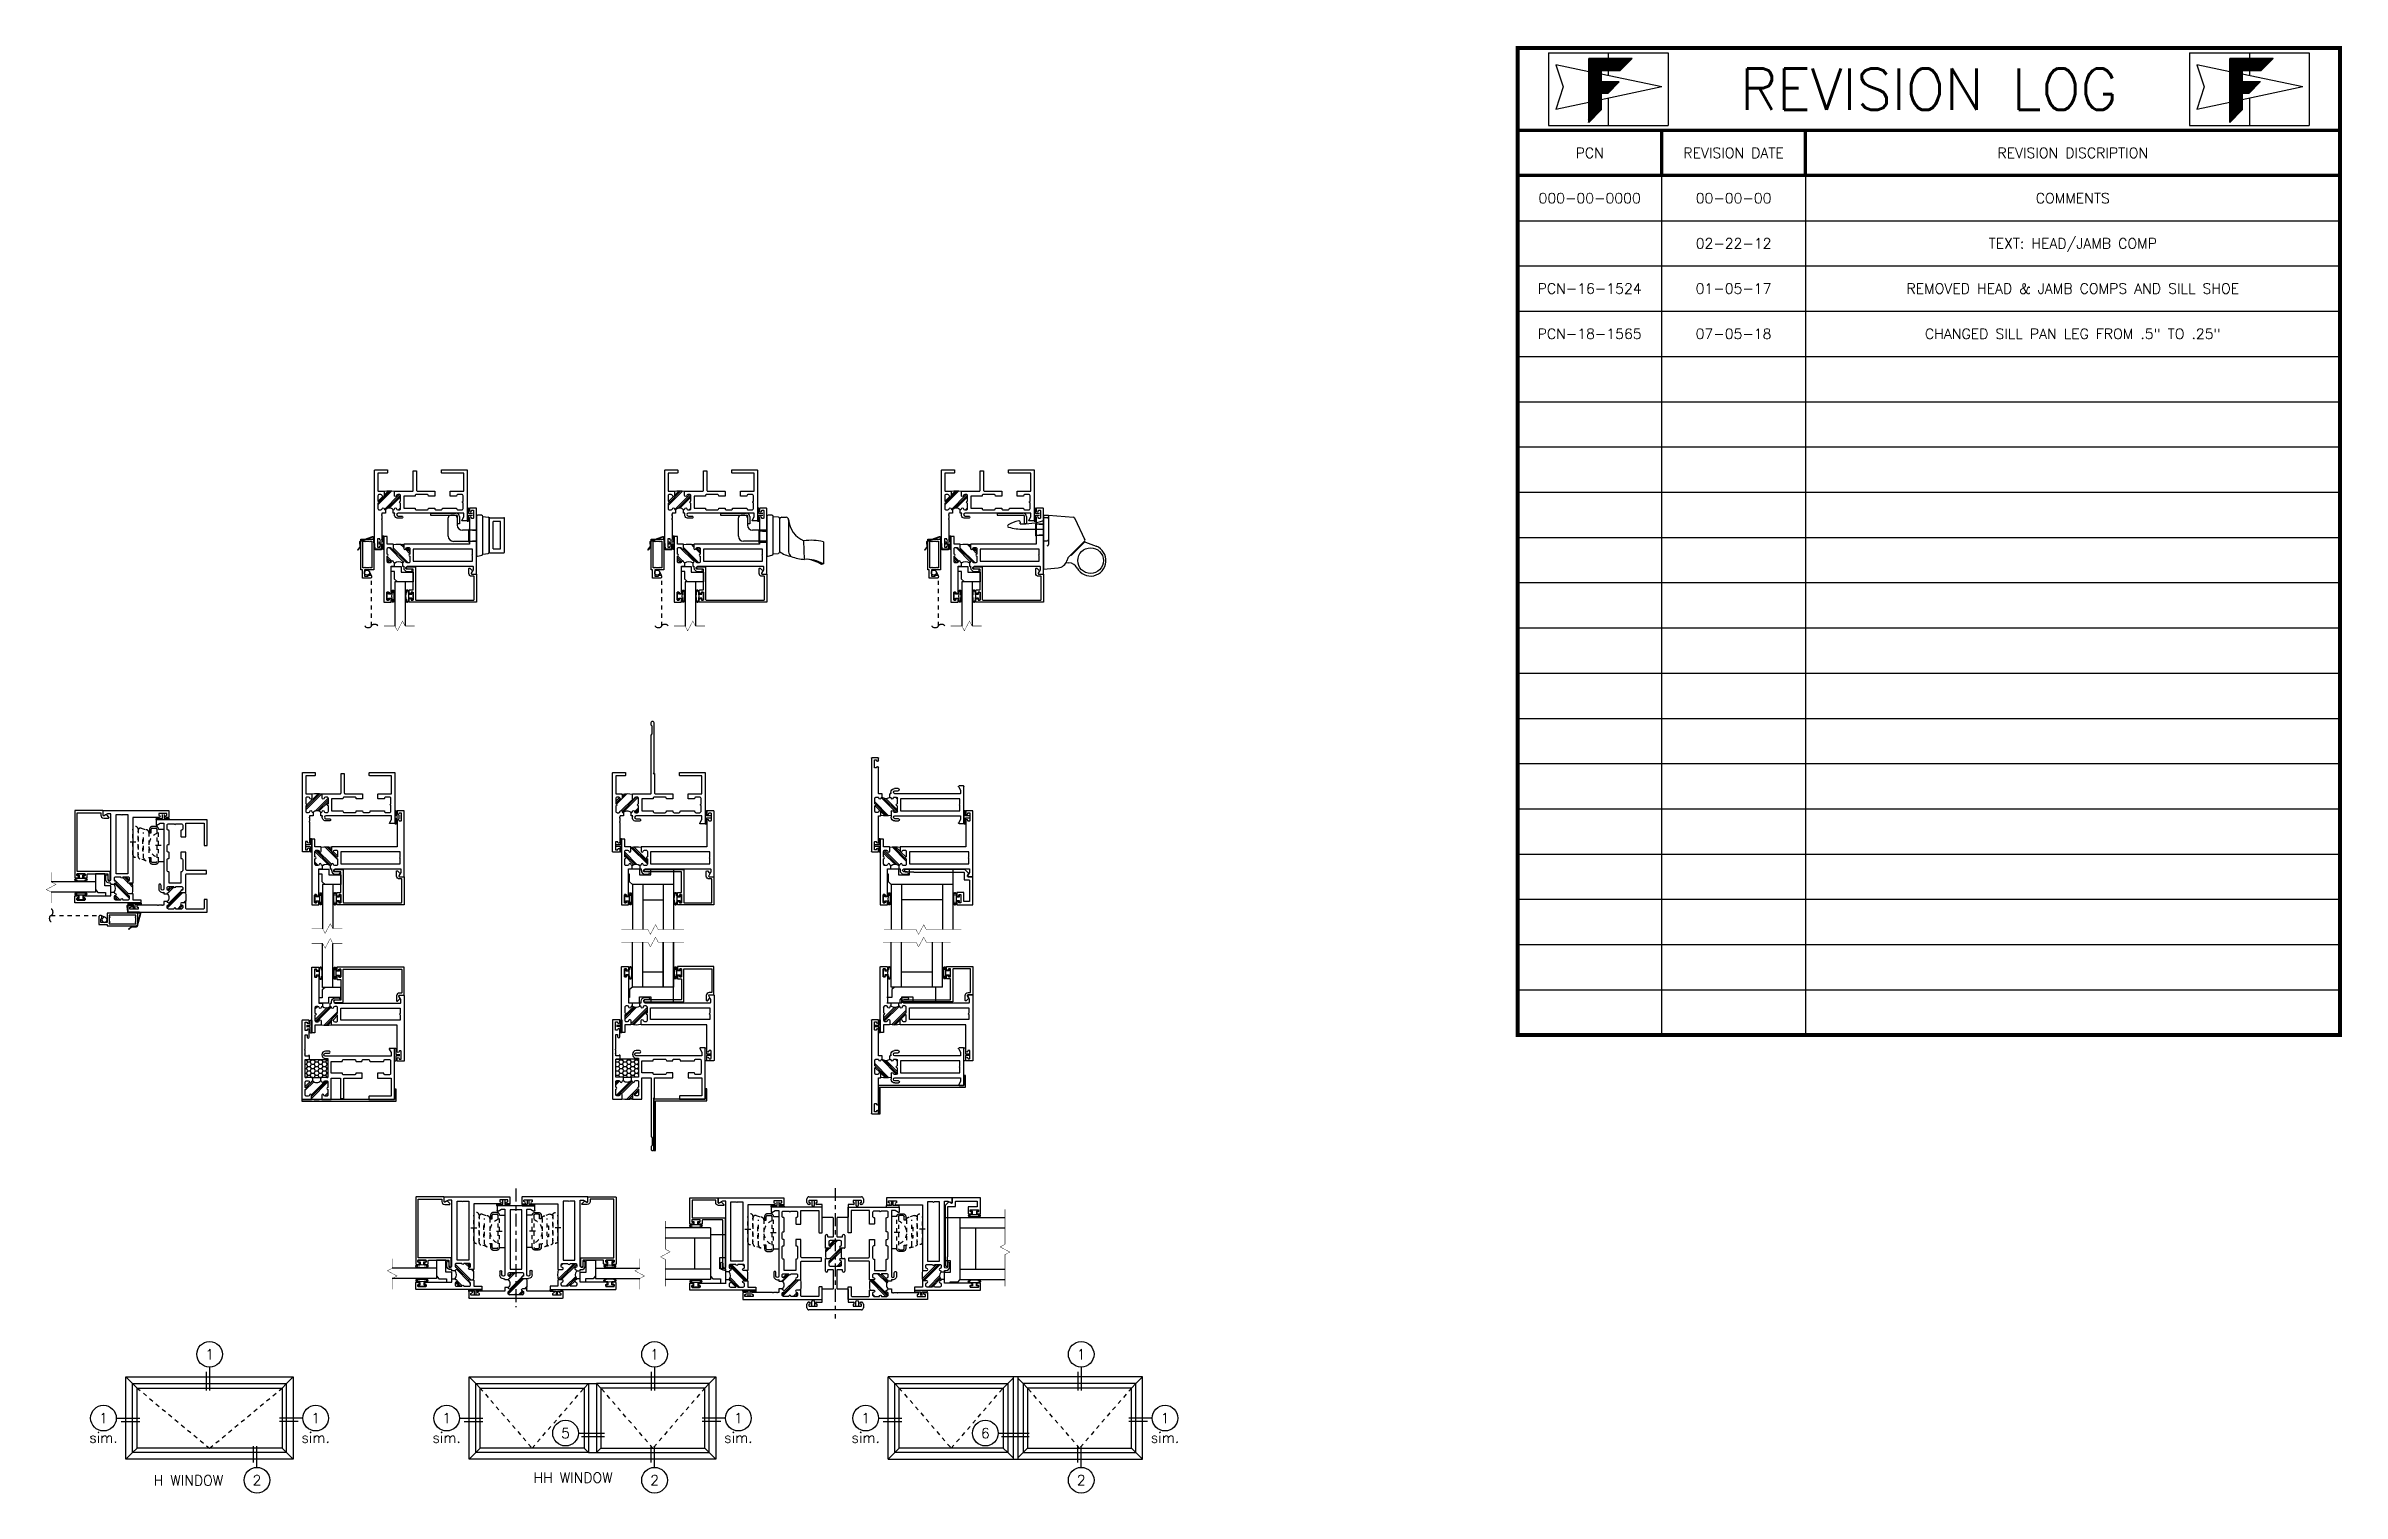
# Model space of a CAD drawing. Extents: x 0.1 to 55.9, y 2.9 to 38.1.
import ezdxf
from ezdxf.enums import TextEntityAlignment as Align

# ---------------------------------------------------------------- set-up
doc = ezdxf.new("R2010")
doc.units = 0
doc.header["$LTSCALE"] = 0.25
doc.header["$MEASUREMENT"] = 0
for name, pattern in [('CENTER', [2, 1.25, -0.25, 0.25, -0.25]), ('HIDDEN', [0.375, 0.25, -0.125]), ('HIDDEN2', [0.1875, 0.125, -0.0625])]:
    doc.linetypes.add(name, pattern=pattern)
doc.layers.get('0').update_dxf_attribs({"linetype": 'CONTINUOUS'})
for name, color, linetype in [('CENTERLINE', 40, 'CENTER'), ('DIM', 7, 'CONTINUOUS'), ('ELEV_FRAME', 1, 'CONTINUOUS'), ('ELEV_VENT', 5, 'CONTINUOUS'), ('FRAME', 1, 'CONTINUOUS'), ('GLASS', 7, 'CONTINUOUS'), ('MISC', 7, 'CONTINUOUS'), ('REVISION LOG', 7, 'CONTINUOUS'), ('SCREEN', 92, 'CONTINUOUS'), ('SCREEN_CLIP', 7, 'CONTINUOUS'), ('TEXT', 7, 'CONTINUOUS'), ('VENT', 5, 'CONTINUOUS')]:
    doc.layers.add(name, color=color, linetype=linetype)
doc.styles.get("Standard").update_dxf_attribs({"font": 'simplex.shx'})

msp = doc.modelspace()

# ---------------------------------------------------------------- texts
at = {"layer": 'REVISION LOG'}
for s, p in [('PCN-16-1524', (37.642, 32.174)), ('01-05-17', (41.142, 32.174)), ('REMOVED HEAD & JAMB COMPS AND SILL SHOE', (49.392, 32.174)), ('PCN-18-1565', (37.642, 31.074)), ('07-05-18', (41.142, 31.074)), ('CHANGED SILL PAN LEG FROM .5" TO .25"', (49.392, 31.074))]:
    msp.add_text(s, height=0.25, dxfattribs=at).set_placement(p, align=Align.MIDDLE_CENTER)
at = {"layer": 'TEXT'}
for s, p in [('1', (4.082, 6.26)), ('1', (14.903, 6.26)), ('1', (25.278, 6.26)), ('1', (1.502, 4.709)), ('1', (6.662, 4.709)), ('1', (9.847, 4.709)), ('5', (12.739, 4.344)), ('1', (16.942, 4.709)), ('1', (20.038, 4.709)), ('6', (22.948, 4.344)), ('1', (27.317, 4.709)), ('2', (5.234, 3.199)), ('2', (14.903, 3.199)), ('2', (25.278, 3.199))]:
    msp.add_text(s, height=0.248, dxfattribs=at).set_placement(p, align=Align.MIDDLE_CENTER)
for s, p in [('sim.', (1.502, 4.112)), ('sim.', (6.662, 4.112)), ('sim.', (9.847, 4.112)), ('sim.', (16.942, 4.112)), ('sim.', (20.038, 4.112)), ('sim.', (27.317, 4.112)), ('HH WINDOW', (12.922, 3.137)), ('H WINDOW', (3.569, 3.07))]:
    msp.add_text(s, height=0.248, dxfattribs=at).set_placement(p, align=Align.CENTER)

# ---------------------------------------------------------------- blocks, each defined once
blk = doc.blocks.new('*X5')
at = {"color": 0}
for p, q in [((7.233, 10.235), (7.463, 10.465)), ((7.233, 10.245), (7.452, 10.465)), ((7.233, 10.256), (7.442, 10.465)), ((7.233, 10.266), (7.431, 10.465)), ((7.233, 10.277), (7.42, 10.465)), ((7.233, 10.288), (7.41, 10.465)), ((7.233, 10.298), (7.399, 10.465)), ((7.233, 10.309), (7.389, 10.465)), ((7.233, 10.319), (7.378, 10.465)), ((7.233, 10.33), (7.367, 10.465)), ((7.233, 10.341), (7.357, 10.465)), ((7.233, 10.351), (7.346, 10.465)), ((7.233, 10.362), (7.336, 10.465)), ((7.233, 10.372), (7.325, 10.465)), ((7.233, 10.383), (7.314, 10.465)), ((7.233, 10.394), (7.304, 10.465)), ((7.233, 10.404), (7.293, 10.465)), ((7.233, 10.415), (7.283, 10.465)), ((7.233, 10.426), (7.272, 10.465)), ((7.233, 10.436), (7.261, 10.465)), ((7.233, 10.447), (7.251, 10.465)), ((7.233, 10.457), (7.24, 10.465)), ((7.355, 10.337), (7.233, 10.459)), ((7.355, 10.326), (7.233, 10.448)), ((7.355, 10.316), (7.233, 10.438)), ((7.355, 10.305), (7.233, 10.427)), ((7.355, 10.295), (7.233, 10.416)), ((7.355, 10.284), (7.233, 10.406)), ((7.355, 10.273), (7.233, 10.395)), ((7.355, 10.263), (7.233, 10.385)), ((7.355, 10.252), (7.233, 10.374)), ((7.355, 10.241), (7.233, 10.363)), ((7.44, 10.145), (7.233, 10.353)), ((7.233, 10.224), (7.355, 10.346)), ((7.435, 10.14), (7.233, 10.342)), ((7.233, 10.213), (7.355, 10.335)), ((7.43, 10.135), (7.233, 10.332)), ((7.233, 10.203), (7.355, 10.325)), ((7.424, 10.129), (7.233, 10.321)), ((7.233, 10.192), (7.355, 10.314)), ((7.416, 10.127), (7.233, 10.31)), ((7.233, 10.182), (7.355, 10.304)), ((7.405, 10.127), (7.233, 10.3)), ((7.233, 10.171), (7.355, 10.293)), ((7.395, 10.127), (7.233, 10.289)), ((7.233, 10.16), (7.355, 10.282)), ((7.384, 10.127), (7.233, 10.279)), ((7.355, 10.348), (7.238, 10.465)), ((7.365, 10.348), (7.249, 10.465)), ((7.375, 10.348), (7.259, 10.465)), ((7.386, 10.348), (7.27, 10.465)), ((7.396, 10.348), (7.28, 10.465)), ((7.407, 10.348), (7.291, 10.465)), ((7.418, 10.348), (7.302, 10.465)), ((7.428, 10.348), (7.312, 10.465)), ((7.439, 10.348), (7.323, 10.465)), ((7.449, 10.348), (7.333, 10.465)), ((7.46, 10.348), (7.344, 10.465)), ((7.471, 10.348), (7.355, 10.465)), ((7.357, 10.348), (7.473, 10.465)), ((7.481, 10.348), (7.365, 10.465)), ((7.368, 10.348), (7.484, 10.465)), ((7.492, 10.348), (7.376, 10.465)), ((7.379, 10.348), (7.495, 10.465)), ((7.503, 10.348), (7.386, 10.465)), ((7.389, 10.348), (7.505, 10.465)), ((7.513, 10.348), (7.397, 10.465)), ((7.4, 10.348), (7.516, 10.465)), ((7.524, 10.348), (7.408, 10.465)), ((7.41, 10.348), (7.526, 10.465)), ((7.534, 10.348), (7.418, 10.465)), ((7.421, 10.348), (7.537, 10.465)), ((7.542, 10.351), (7.429, 10.465)), ((7.432, 10.348), (7.548, 10.465)), ((7.548, 10.356), (7.439, 10.465)), ((7.442, 10.348), (7.558, 10.465)), ((7.553, 10.362), (7.45, 10.465)), ((7.453, 10.348), (7.569, 10.465)), ((7.558, 10.367), (7.461, 10.465)), ((7.463, 10.348), (7.58, 10.465)), ((7.563, 10.372), (7.471, 10.465)), ((7.474, 10.348), (7.59, 10.465)), ((7.569, 10.378), (7.482, 10.465)), ((7.485, 10.348), (7.601, 10.465)), ((7.574, 10.383), (7.492, 10.465)), ((7.495, 10.348), (7.611, 10.465)), ((7.579, 10.388), (7.503, 10.465)), ((7.506, 10.348), (7.622, 10.465)), ((7.585, 10.394), (7.514, 10.465)), ((7.516, 10.348), (7.633, 10.465)), ((7.59, 10.399), (7.524, 10.465)), ((7.527, 10.348), (7.643, 10.465)), ((7.595, 10.404), (7.535, 10.465)), ((7.538, 10.348), (7.654, 10.465)), ((7.601, 10.409), (7.546, 10.465)), ((7.606, 10.415), (7.556, 10.465)), ((7.611, 10.42), (7.567, 10.465)), ((7.616, 10.425), (7.577, 10.465)), ((7.622, 10.431), (7.588, 10.465)), ((7.627, 10.436), (7.599, 10.465)), ((7.632, 10.441), (7.609, 10.465)), ((7.638, 10.447), (7.62, 10.465)), ((7.643, 10.452), (7.63, 10.465)), ((7.648, 10.457), (7.641, 10.465)), ((7.654, 10.462), (7.652, 10.465)), ((7.233, 10.15), (7.355, 10.272)), ((7.373, 10.127), (7.233, 10.268)), ((7.233, 10.139), (7.355, 10.261)), ((7.363, 10.127), (7.233, 10.257)), ((7.233, 10.129), (7.355, 10.25)), ((7.355, 10.125), (7.233, 10.247)), ((7.233, 10.118), (7.355, 10.24)), ((7.233, 10.012), (7.457, 10.236)), ((7.233, 10.022), (7.446, 10.236)), ((7.233, 10.033), (7.436, 10.236)), ((7.233, 10.044), (7.425, 10.236)), ((7.233, 10.054), (7.415, 10.236)), ((7.233, 10.065), (7.404, 10.236)), ((7.233, 10.076), (7.393, 10.236)), ((7.233, 10.086), (7.383, 10.236)), ((7.233, 10.097), (7.372, 10.236)), ((7.233, 10.107), (7.362, 10.236)), ((7.355, 10.114), (7.233, 10.236)), ((7.355, 10.104), (7.233, 10.226)), ((7.355, 10.093), (7.233, 10.215)), ((7.355, 10.082), (7.233, 10.204)), ((7.355, 10.072), (7.233, 10.194)), ((7.355, 10.061), (7.233, 10.183)), ((7.355, 10.051), (7.233, 10.172)), ((7.355, 10.04), (7.233, 10.162)), ((7.355, 10.029), (7.233, 10.151)), ((7.355, 10.019), (7.233, 10.141)), ((7.355, 10.008), (7.233, 10.13)), ((7.233, 10.001), (7.355, 10.123)), ((7.355, 9.998), (7.233, 10.119)), ((7.233, 9.991), (7.355, 10.113)), ((7.355, 9.987), (7.233, 10.109)), ((7.233, 9.98), (7.355, 10.102)), ((7.355, 9.976), (7.233, 10.098)), ((7.233, 9.969), (7.355, 10.091)), ((7.355, 9.966), (7.233, 10.088)), ((7.233, 9.959), (7.355, 10.081)), ((7.35, 9.96), (7.233, 10.077)), ((7.233, 9.948), (7.355, 10.07)), ((7.345, 9.955), (7.233, 10.066)), ((7.233, 9.938), (7.355, 10.06)), ((7.339, 9.949), (7.233, 10.056)), ((7.359, 10.127), (7.468, 10.236)), ((7.446, 10.151), (7.36, 10.236)), ((7.37, 10.127), (7.478, 10.236)), ((7.451, 10.156), (7.371, 10.236)), ((7.38, 10.127), (7.489, 10.236)), ((7.456, 10.161), (7.382, 10.236)), ((7.391, 10.127), (7.5, 10.236)), ((7.462, 10.167), (7.392, 10.236)), ((7.402, 10.127), (7.51, 10.236)), ((7.467, 10.172), (7.403, 10.236)), ((7.412, 10.127), (7.521, 10.236)), ((7.472, 10.177), (7.413, 10.236)), ((7.477, 10.182), (7.424, 10.236)), ((7.483, 10.188), (7.435, 10.236)), ((7.488, 10.193), (7.445, 10.236)), ((7.493, 10.198), (7.456, 10.236)), ((7.499, 10.204), (7.466, 10.236)), ((7.504, 10.209), (7.477, 10.236)), ((7.509, 10.214), (7.488, 10.236)), ((7.515, 10.22), (7.498, 10.236)), ((7.52, 10.225), (7.509, 10.236)), ((7.525, 10.23), (7.519, 10.236)), ((7.531, 10.236), (7.53, 10.236)), ((7.233, 9.927), (7.355, 10.049)), ((7.334, 9.944), (7.233, 10.045)), ((7.233, 9.916), (7.355, 10.038)), ((7.329, 9.939), (7.233, 10.035)), ((7.233, 9.906), (7.355, 10.028)), ((7.324, 9.933), (7.233, 10.024)), ((7.233, 9.895), (7.355, 10.017)), ((7.318, 9.928), (7.233, 10.013)), ((7.233, 9.885), (7.355, 10.007)), ((7.313, 9.923), (7.233, 10.003)), ((7.233, 9.874), (7.355, 9.996)), ((7.308, 9.917), (7.233, 9.992)), ((7.233, 9.863), (7.355, 9.985)), ((7.302, 9.912), (7.233, 9.982)), ((7.233, 9.853), (7.355, 9.975)), ((7.297, 9.907), (7.233, 9.971)), ((7.292, 9.902), (7.233, 9.96)), ((7.286, 9.896), (7.233, 9.95)), ((7.281, 9.891), (7.233, 9.939)), ((7.276, 9.886), (7.233, 9.929)), ((7.271, 9.88), (7.233, 9.918)), ((7.265, 9.875), (7.233, 9.907)), ((7.26, 9.87), (7.233, 9.897)), ((7.255, 9.864), (7.233, 9.886)), ((7.249, 9.859), (7.233, 9.876)), ((7.244, 9.854), (7.233, 9.865)), ((7.239, 9.849), (7.233, 9.854)), ((7.233, 9.843), (7.233, 9.844))]:
    blk.add_line(p, q, dxfattribs=at)
blk = doc.blocks.new('Revision Log')
at = {"layer": 'REVISION LOG', "color": 151}
for p, q in [((0.688, -0.029), (1.415, -0.029)), ((0.688, -0.029), (0.688, -0.471)), ((1.051, -0.029), (1.051, -0.063)), ((1.051, -0.136), (1.051, -0.169)), ((1.415, -0.029), (1.415, -0.471)), ((4.585, -0.029), (5.313, -0.029)), ((4.585, -0.029), (4.585, -0.471)), ((4.949, -0.029), (4.949, -0.063)), ((4.949, -0.136), (4.949, -0.169)), ((5.313, -0.029), (5.313, -0.471)), ((1.051, -0.306), (1.051, -0.471)), ((4.949, -0.306), (4.949, -0.471)), ((0.688, -0.471), (1.415, -0.471)), ((4.585, -0.471), (5.313, -0.471))]:
    blk.add_line(p, q, dxfattribs=at)
at = {"layer": 'REVISION LOG', "color": 1}
for p, q in [((0.932, -0.144), (0.732, -0.102)), ((0.732, -0.102), (0.777, -0.237)), ((4.829, -0.144), (4.629, -0.102)), ((4.629, -0.102), (4.674, -0.237)), ((0.777, -0.237), (0.732, -0.373)), ((1.376, -0.237), (1.008, -0.16)), ((1.376, -0.237), (1.008, -0.315)), ((4.674, -0.237), (4.629, -0.373)), ((5.273, -0.237), (4.905, -0.16)), ((5.273, -0.237), (4.905, -0.315)), ((0.932, -0.331), (0.732, -0.373)), ((4.829, -0.331), (4.629, -0.373))]:
    blk.add_line(p, q, dxfattribs=at)
at = {"layer": 'REVISION LOG'}
for p, q in [((2.25, -0.5), (2.25, -6)), ((1.375, -0.775), (1.375, -6)), ((0.5, -1.05), (5.5, -1.05)), ((0.5, -1.325), (5.5, -1.325)), ((0.5, -1.6), (5.5, -1.6)), ((0.5, -1.875), (5.5, -1.875)), ((0.5, -2.15), (5.5, -2.15)), ((0.5, -2.425), (5.5, -2.425)), ((0.5, -2.7), (5.5, -2.7)), ((0.5, -2.975), (5.5, -2.975)), ((0.5, -3.25), (5.5, -3.25)), ((0.5, -3.525), (5.5, -3.525)), ((0.5, -3.8), (5.5, -3.8)), ((0.5, -4.075), (5.5, -4.075)), ((0.5, -4.35), (5.5, -4.35)), ((0.5, -4.625), (5.5, -4.625)), ((0.5, -4.9), (5.5, -4.9)), ((0.5, -5.175), (5.5, -5.175)), ((0.5, -5.45), (5.5, -5.45)), ((0.5, -5.725), (5.5, -5.725))]:
    blk.add_line(p, q, dxfattribs=at)
at = {"layer": 'REVISION LOG', "const_width": 0.025}
blk.add_lwpolyline([(5.5, -6), (5.5, 0), (0.5, 0), (0.5, -6), (5.5, -6), (5.5, -6)], close=True, dxfattribs=at)
at = {"layer": 'REVISION LOG', "color": 151}
for points in [[(1.008, -0.376), (1.008, -0.274), (1.05, -0.274), (1.008, -0.274), (1.008, -0.376), (0.932, -0.452), (0.932, -0.063), (1.196, -0.063), (1.124, -0.136), (1.008, -0.136), (1.008, -0.206), (1.118, -0.206), (1.008, -0.206), (1.008, -0.136), (1.124, -0.136), (1.196, -0.063), (0.932, -0.063), (0.932, -0.452), (1.008, -0.376), (1.008, -0.274), (1.05, -0.274), (1.118, -0.206), (1.008, -0.206), (1.008, -0.136), (1.124, -0.136), (1.196, -0.063), (0.932, -0.063), (0.932, -0.452)], [(4.905, -0.376), (4.905, -0.274), (4.948, -0.274), (4.905, -0.274), (4.905, -0.376), (4.829, -0.452), (4.829, -0.063), (5.093, -0.063), (5.021, -0.136), (4.905, -0.136), (4.905, -0.206), (5.015, -0.206), (4.905, -0.206), (4.905, -0.136), (5.021, -0.136), (5.093, -0.063), (4.829, -0.063), (4.829, -0.452), (4.905, -0.376), (4.905, -0.274), (4.948, -0.274), (5.015, -0.206), (4.905, -0.206), (4.905, -0.136), (5.021, -0.136), (5.093, -0.063), (4.829, -0.063), (4.829, -0.452)]]:
    blk.add_lwpolyline(points, close=True, dxfattribs=at)
at = {"layer": 'REVISION LOG', "const_width": 0.02}
for points in [[(0.5, -0.5), (5.5, -0.5)], [(1.375, -0.5), (1.375, -0.775)], [(2.25, -0.5), (2.25, -0.775)], [(0.5, -0.775), (5.5, -0.775)]]:
    blk.add_lwpolyline(points, dxfattribs=at)
at = {"layer": 'REVISION LOG', "color": 151, "xscale": 0.625, "yscale": 0.625, "zscale": 0.625}
for p in [(-3.589, -6.604), (0.309, -6.604)]:
    blk.add_blockref('*X5', p, dxfattribs=at)
at = {"layer": 'REVISION LOG'}
for s, height, p in [('REVISION LOG', 0.25, (3, -0.25)), ('PCN', 0.0625, (0.938, -0.638)), ('REVISION DATE', 0.0625, (1.813, -0.638)), ('REVISION DISCRIPTION', 0.0625, (3.875, -0.638)), ('000-00-0000', 0.0625, (0.938, -0.913)), ('00-00-00', 0.0625, (1.813, -0.913)), ('COMMENTS', 0.0625, (3.875, -0.913)), ('02-22-12', 0.0625, (1.813, -1.188)), ('TEXT: HEAD/JAMB COMP', 0.0625, (3.875, -1.188))]:
    blk.add_text(s, height=height, dxfattribs=at).set_placement(p, align=Align.MIDDLE_CENTER)
blk = doc.blocks.new('A$C5B811888')
at = {"layer": 'MISC', "linetype": 'Continuous'}
for points in [[(0.032, 0), (0.032, 0.024), (0.002, 0.024, -0.414214), (0, 0.027), (0, 0.03, -0.414214), (0.002, 0.032), (0.076, 0.032, -0.414214), (0.079, 0.03)], [(0.079, 0.03), (0.079, 0.027, -0.414214), (0.076, 0.024), (0.041, 0.024), (0.041, 0)]]:
    blk.add_lwpolyline(points, format="xyb", dxfattribs=at)
blk = doc.blocks.new('PI_STRIKE PLATE')
at = {"layer": 'MISC'}
for p, q in [((0, 0), (-0.01, 0)), ((-0.01, 0), (-0.01, -0.05)), ((0, 0), (0.62, 0)), ((-0.01, -0.05), (0.62, -0.05)), ((0.65, -0.256), (0.65, -0.08)), ((0.7, -0.256), (0.65, -0.256)), ((0.7, -0.08), (0.7, -0.256))]:
    blk.add_line(p, q, dxfattribs=at)
for radius in [0.08, 0.03]:
    blk.add_arc((0.62, -0.08), radius, 0, 90, dxfattribs=at)
blk = doc.blocks.new('PI_SPRING_LATCH')
for p, q in [((0, 1.312), (0.125, 1.312)), ((0, 1.25), (0.094, 1.25)), ((0.125, 1.312), (0.125, 0.594)), ((0.125, 1.312), (0.73, 1.26)), ((0.755, 1.242), (1.003, 0.711)), ((0, 0.688), (0.094, 0.688)), ((0.996, 0.676), (0.6, 0.28)), ((0.992, 0.646), (0.691, 0.346)), ((1.025, 0.653), (1.282, 0.555)), ((0, 0), (0.356, 0.031)), ((0.552, 0.159), (0.621, 0.153)), ((0.592, 0.267), (0.572, 0.204))]:
    blk.add_line(p, q)
blk.add_circle((1.147, 0.205), 0.312)
for centre, radius, start, end in [((0.094, 1.219), 0.0312, 0, 90), ((0.727, 1.228), 0.0313, 25, 85), ((0.094, 0.719), 0.0312, 270, 0), ((0.094, 0.594), 0.0312, 270, 0), ((1.014, 0.624), 0.0313, 68.9669, 135), ((0.974, 0.698), 0.0313, 315, 25), ((0.334, 0.28), 0.25, 275, 342.2887), ((0.622, 0.258), 0.0313, 135, 162.2887), ((0.599, -0.096), 0.25, 28.8153, 85), ((0.669, 0.368), 0.0312, 250.2245, 315), ((1.147, 0.205), 0.375, 208.8153, 68.9669)]:
    blk.add_arc(centre, radius, start, end)
at = {"layer": 'MISC'}
for p, q in [((-0.565, 1.137), (-0.57, 1.097)), ((0, 1.312), (0, 0)), ((-0.48, 0.967), (0, 0.967))]:
    blk.add_line(p, q, dxfattribs=at)
for centre, radius, start, end in [((-0.489, 0.493), 0.687, 99.3002, 122.2177), ((-0.596, 1.141), 0.031, 353.1248, 99.3002), ((-0.52, 2.817), 1.72, 268.3474, 287.5924), ((-0.839, 1.049), 0.031, 122.2177, 254.8625), ((-0.458, 2.46), 1.493, 254.8625, 269.1443)]:
    blk.add_arc(centre, radius, start, end, dxfattribs=at)
blk = doc.blocks.new('05P86-NAIL-FIN-IG')
h = blk.add_hatch()
h.set_pattern_fill('PLAST', angle=45, style=0)
h.paths.add_polyline_path([(0.544, 1.302, 0.414214), (0.512, 1.333), (0.474, 1.333, 0.38311), (0.443, 1.305, -0.947716), (0.393, 1.308), (0.393, 1.403, 0.081165), (0.143, 1.403), (0.143, 1.308, -0.947716), (0.094, 1.305, 0.38311), (0.063, 1.333), (0.024, 1.333, 0.414214), (-0.007, 1.302), (-0.007, 1.17, -1), (-0.007, 1.12), (-0.007, 0.988, 0.414214), (0.024, 0.957), (0.063, 0.957, 0.38311), (0.094, 0.985, -0.898027), (0.143, 0.985, 0.38311), (0.174, 0.957, -0.436275), (0.363, 0.957, 0.38311), (0.394, 0.985, -0.898027), (0.443, 0.985, 0.38311), (0.474, 0.957), (0.512, 0.957, 0.414214), (0.544, 0.988), (0.544, 1.12, -1), (0.544, 1.17)])
for points in [[(0.567, 0.806, -1.178959), (0.567, 0.752), (0.483, 0.752, -0.536675), (0.401, 0.877), (0.363, 0.877), (0.363, 0.957, 0.38311), (0.394, 0.985, -0.898027), (0.443, 0.985, 0.38311), (0.474, 0.957), (0.512, 0.957, 0.414214), (0.544, 0.988), (0.544, 1.12, -1), (0.544, 1.17), (0.544, 1.302, 0.414214), (0.512, 1.333), (0.474, 1.333, 0.38311), (0.443, 1.305, -0.947716), (0.393, 1.308), (0.393, 1.403, -0.414214), (0.404, 1.413), (0.832, 1.413, 0.414214), (0.852, 1.433), (0.852, 2.846), (0.879, 2.873), (0.879, 3.061), (0.852, 3.088), (0.852, 3.153, -1.059257), (0.914, 3.153), (0.914, 1.928), (0.899, 1.913), (0.932, 1.913), (0.932, 1.437, 0.414214), (0.952, 1.417), (1.367, 1.417, -0.414214), (1.377, 1.407), (1.377, 1.302, -0.414214), (1.367, 1.292), (1.23, 1.292, -0.414214), (1.221, 1.302), (1.221, 1.306, 0.414214), (1.19, 1.337), (0.93, 1.337, 0.414214), (0.898, 1.306), (0.898, 1.302, -0.414214), (0.889, 1.292), (0.623, 1.292), (0.623, 1.002), (0.889, 1.002, -0.414214), (0.898, 0.992), (0.898, 0.988, 0.414214), (0.93, 0.957), (1.19, 0.957, 0.414214), (1.221, 0.988), (1.221, 0.992, -0.414214), (1.23, 1.002), (1.367, 1.002, -0.414214), (1.377, 0.992), (1.377, 0.988, 0.414214), (1.407, 0.957), (1.529, 0.957, 0.414214), (1.56, 0.988), (1.56, 0.992, -0.414214), (1.569, 1.002), (1.897, 1.002, -0.414214), (1.907, 0.992), (1.907, 0.988, 0.414214), (1.938, 0.957), (2.032, 0.957, 0.414214), (2.064, 0.988), (2.064, 1.132, -1), (2.064, 1.162), (2.064, 1.306, 0.414214), (2.032, 1.337), (1.938, 1.337, 0.414214), (1.907, 1.306), (1.907, 1.302, -0.414214), (1.897, 1.292), (1.76, 1.292, -0.414214), (1.75, 1.302), (1.75, 1.407, -0.414214), (1.76, 1.417), (2.084, 1.417), (2.084, 1.856), (1.549, 1.856, -0.414214), (1.539, 1.866), (1.539, 1.926, -0.414214), (1.549, 1.936), (2.154, 1.936, -0.414214), (2.163, 1.926), (2.163, 0.697, -0.414214), (2.154, 0.687), (2.042, 0.687, -0.57735), (2.034, 0.702), (2.084, 0.788), (2.084, 0.877), (0.483, 0.877, 1), (0.483, 0.806)], [(-0.014, 0.25), (-0.014, 0.05), (0.037, 0.05), (0.037, 0.074, -0.596863), (0.086, 0.074), (0.086, 0.01, -0.414214), (0.076, 0), (-0.076, 0, -0.414214), (-0.087, 0.01), (-0.087, 1.926, -0.414214), (-0.076, 1.936), (0.215, 1.936, -0.414214), (0.226, 1.926), (0.226, 1.866, -0.414214), (0.215, 1.856), (0.003, 1.856, 0.414214), (-0.007, 1.846), (-0.007, 1.423, 0.414214), (0.003, 1.413), (0.134, 1.413, -0.414214), (0.143, 1.403), (0.143, 1.308, -0.947716), (0.094, 1.305, 0.38311), (0.063, 1.333), (0.024, 1.333, 0.414214), (-0.007, 1.302), (-0.007, 1.17, -1), (-0.007, 1.12), (-0.007, 0.988, 0.414214), (0.024, 0.957), (0.063, 0.957, 0.38311), (0.094, 0.985, -0.898027), (0.143, 0.985, 0.38311), (0.174, 0.957), (0.174, 0.877), (0.097, 0.877, 0.414214), (0.086, 0.867), (0.086, 0.847, -0.331679), (0.084, 0.843, 0.745356), (0.084, 0.824, -0.331679), (0.086, 0.82), (0.086, 0.747, -0.331679), (0.084, 0.743, 0.745356), (0.084, 0.724, -0.331679), (0.086, 0.72), (0.086, 0.244, -1.19356), (0.037, 0.244), (0.037, 0.25)]]:
    blk.add_lwpolyline(points, format="xyb", close=True)
at = {"color": 7}
for centre, radius, start, end in [((0.268, 0.638), 0.775, 80.7195, 99.2805), ((0.268, 0.869), 0.129, 42.8591, 137.1409)]:
    blk.add_arc(centre, radius, start, end, dxfattribs=at)
blk = doc.blocks.new('05P86-BLOCK-IG')
h = blk.add_hatch()
h.set_pattern_fill('PLAST', angle=45, style=0)
h.paths.add_polyline_path([(0.544, 1.12, -1), (0.544, 1.17), (0.544, 1.302, 0.414214), (0.512, 1.333), (0.474, 1.333, 0.38311), (0.443, 1.305, -0.947716), (0.393, 1.308), (0.393, 1.403, 0.081165), (0.143, 1.403), (0.143, 1.308, -0.947716), (0.094, 1.305, 0.38311), (0.063, 1.333), (0.024, 1.333, 0.414214), (-0.007, 1.302), (-0.007, 1.17, -1), (-0.007, 1.12), (-0.007, 0.988, 0.414214), (0.024, 0.957), (0.063, 0.957, 0.38311), (0.094, 0.985, -0.898027), (0.143, 0.985, 0.38311), (0.174, 0.957, -0.436275), (0.363, 0.957, 0.38311), (0.394, 0.985, -0.898027), (0.443, 0.985, 0.38311), (0.474, 0.957), (0.512, 0.957, 0.414214), (0.544, 0.988)])
for points in [[(0.003, 1.852, 0.414214), (-0.007, 1.842), (-0.007, 1.423, 0.414214), (0.003, 1.413), (0.134, 1.413, -0.414214), (0.143, 1.403), (0.143, 1.308, -0.947716), (0.094, 1.305, 0.38311), (0.063, 1.333), (0.024, 1.333, 0.414214), (-0.007, 1.302), (-0.007, 1.17, -1), (-0.007, 1.12), (-0.007, 0.988, 0.414214), (0.024, 0.957), (0.063, 0.957, 0.38311), (0.094, 0.985, -0.898027), (0.143, 0.985, 0.38311), (0.174, 0.957), (0.174, 0.877), (0.097, 0.877, 0.414214), (0.086, 0.867), (0.086, 0.847, -0.331679), (0.084, 0.843, 0.745356), (0.084, 0.824, -0.331679), (0.086, 0.82), (0.086, 0.747, -0.331679), (0.084, 0.743, 0.745356), (0.084, 0.724, -0.331679), (0.086, 0.72), (0.086, 0.244, -1.19356), (0.037, 0.244), (0.037, 0.25), (-0.014, 0.25), (-0.014, 0.05), (0.037, 0.05), (0.037, 0.074, -0.596863), (0.086, 0.074), (0.086, 0.01, -0.414214), (0.076, 0), (-0.076, 0, -0.414214), (-0.087, 0.01), (-0.087, 1.922, -0.414214), (-0.076, 1.932), (0.215, 1.932, -0.414214), (0.226, 1.922), (0.226, 1.862, -0.414214), (0.215, 1.852)], [(1.377, 1.298, -0.414214), (1.367, 1.288), (1.23, 1.288, -0.414214), (1.221, 1.298), (1.221, 1.302, 0.414214), (1.19, 1.333), (0.93, 1.333, 0.414214), (0.898, 1.302), (0.898, 1.298, -0.414214), (0.889, 1.288), (0.623, 1.288), (0.623, 1.002), (0.889, 1.002, -0.414214), (0.898, 0.992), (0.898, 0.988, 0.414214), (0.93, 0.957), (1.19, 0.957, 0.414214), (1.221, 0.988), (1.221, 0.992, -0.414214), (1.23, 1.002), (1.367, 1.002, -0.414214), (1.377, 0.992), (1.377, 0.988, 0.414214), (1.407, 0.957), (1.529, 0.957, 0.414214), (1.56, 0.988), (1.56, 0.992, -0.414214), (1.569, 1.002), (1.897, 1.002, -0.414214), (1.907, 0.992), (1.907, 0.988, 0.414214), (1.938, 0.957), (2.032, 0.957, 0.414214), (2.064, 0.988), (2.064, 1.132, -1), (2.064, 1.162), (2.064, 1.302, 0.414214), (2.032, 1.333), (1.938, 1.333, 0.414214), (1.907, 1.302), (1.907, 1.298, -0.414214), (1.897, 1.288), (1.76, 1.288, -0.414214), (1.75, 1.298), (1.75, 1.403, -0.414214), (1.76, 1.413), (2.084, 1.413), (2.084, 1.852), (1.549, 1.852, -0.414214), (1.539, 1.862), (1.539, 1.922, -0.414214), (1.549, 1.932), (2.154, 1.932, -0.414214), (2.163, 1.922), (2.163, 0.697, -0.414214), (2.154, 0.687), (2.042, 0.687, -0.57735), (2.034, 0.702), (2.084, 0.788), (2.084, 0.877), (0.483, 0.877, 1), (0.483, 0.806), (0.567, 0.806, -1.178959), (0.567, 0.752), (0.483, 0.752, -0.536675), (0.401, 0.877), (0.363, 0.877), (0.363, 0.957, 0.38311), (0.394, 0.985, -0.898027), (0.443, 0.985, 0.38311), (0.474, 0.957), (0.512, 0.957, 0.414214), (0.544, 0.988), (0.544, 1.12, -1), (0.544, 1.17), (0.544, 1.302, 0.414214), (0.512, 1.333), (0.474, 1.333, 0.38311), (0.443, 1.305, -0.947716), (0.393, 1.308), (0.393, 1.403, -0.414214), (0.404, 1.413), (0.832, 1.413, 0.414214), (0.852, 1.433), (0.852, 1.909), (0.932, 1.909), (0.932, 1.433, 0.414214), (0.952, 1.413), (1.367, 1.413, -0.414214), (1.377, 1.403)]]:
    blk.add_lwpolyline(points, format="xyb", close=True)
at = {"color": 7}
for centre, radius, start, end in [((0.269, 0.638), 0.775, 80.7195, 99.2805), ((0.269, 0.869), 0.129, 42.8591, 137.1409)]:
    blk.add_arc(centre, radius, start, end, dxfattribs=at)
blk = doc.blocks.new('05P72-BLOCK-IG')
h = blk.add_hatch()
h.set_pattern_fill('HONEY', scale=0.5, style=0)
h.paths.add_polyline_path([(0.544, -0.957), (0.083, -0.957), (-0.007, -0.957), (-0.007, -1.396), (0.174, -1.396), (0.363, -1.396), (0.544, -1.396)])
h = blk.add_hatch()
h.set_pattern_fill('PLAST', angle=225, style=0)
h.paths.add_polyline_path([(0.544, -1.689, -1), (0.544, -1.639), (0.544, -1.507, 0.414214), (0.513, -1.476), (0.474, -1.476, 0.38311), (0.443, -1.504, -0.898027), (0.394, -1.504, 0.38311), (0.363, -1.476, -0.436275), (0.174, -1.476, 0.38311), (0.143, -1.504, -0.898027), (0.094, -1.504, 0.38311), (0.063, -1.476), (0.024, -1.476, 0.414214), (-0.007, -1.507), (-0.007, -1.639, -1), (-0.007, -1.689), (-0.007, -1.821, 0.414214), (0.024, -1.852), (0.063, -1.852, 0.38311), (0.094, -1.824, -0.947716), (0.144, -1.827), (0.144, -1.922, 0.08), (0.394, -1.922), (0.394, -1.827, -0.947716), (0.443, -1.824, 0.38311), (0.474, -1.852), (0.513, -1.852, 0.414214), (0.544, -1.821)])
at = {"color": 7}
for p, q in [((0.083, -0.957), (0.544, -0.957)), ((0.174, -1.396), (0.363, -1.396))]:
    blk.add_line(p, q, dxfattribs=at)
for points in [[(0.144, -1.827, 0.947716), (0.094, -1.824, -0.38311), (0.063, -1.852), (0.024, -1.852, -0.414214), (-0.007, -1.821), (-0.007, -1.689, 1), (-0.007, -1.639), (-0.007, -1.507, -0.414214), (0.024, -1.476), (0.063, -1.476, -0.38311), (0.094, -1.504, 0.898027), (0.143, -1.504, -0.38311), (0.174, -1.476), (0.174, -1.396), (-0.007, -1.396), (-0.007, -0.957), (0.083, -0.957, 0.414214), (0.093, -0.947), (0.093, -0.867, 0.414214), (0.083, -0.857), (0.083, -0.857, 0.414214), (0.074, -0.867), (0.074, -0.877), (-0.007, -0.877), (-0.007, -0.838, 0.317837), (-0.01, -0.833, -0.707107), (-0.01, -0.814, 0.317837), (-0.007, -0.81), (-0.007, -0.738, 0.317837), (-0.01, -0.733, -0.707107), (-0.01, -0.714, 0.317837), (-0.007, -0.71), (-0.007, -0.357), (0.036, -0.357), (0.036, -0.416, 0.850302), (0.086, -0.416), (0.086, -0.244, 1.19356), (0.036, -0.244), (0.036, -0.25), (-0.013, -0.25), (-0.013, -0.05), (0.036, -0.05), (0.036, -0.074, 0.596863), (0.086, -0.074), (0.086, -0.01, 0.414214), (0.077, 0), (-0.077, 0, 0.414214), (-0.087, -0.01), (-0.087, -1.922, 0.414214), (-0.077, -1.932), (0.134, -1.932, 0.414214), (0.144, -1.922)], [(1.377, -0.992), (1.377, -0.988, -0.414214), (1.407, -0.957), (1.528, -0.957, -0.414214), (1.559, -0.988), (1.559, -0.992, 0.414214), (1.569, -1.002), (1.897, -1.002, 0.414214), (1.907, -0.992), (1.907, -0.988, -0.414214), (1.937, -0.957), (2.033, -0.957, -0.414214), (2.064, -0.988), (2.064, -1.302, -0.414214), (2.033, -1.333), (1.937, -1.333, -0.414214), (1.907, -1.302), (1.907, -1.298, 0.414214), (1.897, -1.288), (1.76, -1.288, 0.414214), (1.75, -1.298), (1.75, -1.403, 0.414214), (1.76, -1.413), (2.083, -1.413), (2.083, -1.852), (1.548, -1.852, 0.414214), (1.538, -1.862), (1.538, -1.922, 0.414214), (1.548, -1.932), (2.154, -1.932, 0.414214), (2.163, -1.922), (2.163, -0.697, 0.414214), (2.154, -0.687), (2.042, -0.687, 0.57735), (2.034, -0.702), (2.083, -0.788), (2.083, -0.877), (0.476, -0.877, -0.806722), (0.476, -0.806), (0.567, -0.806, 1.178959), (0.567, -0.752), (0.484, -0.752, 1), (0.484, -0.932), (0.544, -0.932), (0.544, -1.396), (0.363, -1.396), (0.363, -1.476, -0.38311), (0.394, -1.504, 0.898027), (0.443, -1.504, -0.38311), (0.474, -1.476), (0.513, -1.476, -0.414214), (0.544, -1.507), (0.544, -1.639, 1), (0.544, -1.689), (0.544, -1.821, -0.414214), (0.513, -1.852), (0.474, -1.852, -0.38311), (0.443, -1.824, 0.947716), (0.394, -1.827), (0.394, -1.922, 0.414214), (0.404, -1.932), (0.614, -1.932, 0.414214), (0.624, -1.922), (0.624, -1.413), (0.851, -1.413), (0.851, -1.909), (0.931, -1.909), (0.931, -1.413), (1.367, -1.413, 0.414214), (1.377, -1.403), (1.377, -1.298, 0.414214), (1.367, -1.288), (1.23, -1.288, 0.414214), (1.22, -1.298), (1.22, -1.302, -0.414214), (1.19, -1.333), (0.929, -1.333, -0.414214), (0.899, -1.302), (0.899, -1.298, 0.414214), (0.889, -1.288), (0.624, -1.288), (0.624, -1.002), (0.889, -1.002, 0.414214), (0.899, -0.992), (0.899, -0.988, -0.414214), (0.929, -0.957), (1.19, -0.957, -0.414214), (1.22, -0.988), (1.22, -0.992, 0.414214), (1.23, -1.002), (1.367, -1.002, 0.414214)]]:
    blk.add_lwpolyline(points, format="xyb", close=True)
for centre, radius, start, end in [((0.269, -1.388), 0.129, 222.8591, 317.1409), ((0.269, -1.146), 0.786, 260.8522, 279.1478)]:
    blk.add_arc(centre, radius, start, end, dxfattribs=at)
blk = doc.blocks.new('05P11-Z-BAR')
h = blk.add_hatch()
h.set_pattern_fill('PLAST', angle=45, style=0)
h.set_pattern_definition([(45, (-0.3846, -1e-07), (-0.176777, 0.176777), []), (45, (-0.4067, 0.0221), (-0.176777, 0.176777), []), (45, (-0.4288, 0.0442), (-0.176777, 0.176777), [])])
h.paths.add_polyline_path([(0.006, 1.12, -0.414214), (-0.018, 1.145, -0.414214), (0.006, 1.17), (0.006, 1.302, 0.414214), (-0.025, 1.333), (-0.063, 1.333, 0.38311), (-0.094, 1.305, -0.947716), (-0.143, 1.308), (-0.143, 1.403, 0.087329), (-0.394, 1.403), (-0.394, 1.308, -1), (-0.443, 1.308, 0.352985), (-0.473, 1.333), (-0.512, 1.333, 0.414214), (-0.544, 1.302), (-0.544, 1.17, -0.414214), (-0.518, 1.145, -0.414214), (-0.544, 1.12), (-0.544, 0.988, 0.414214), (-0.512, 0.957), (-0.474, 0.957, 0.38311), (-0.443, 0.985, -0.898027), (-0.394, 0.985, 0.38311), (-0.363, 0.957, -0.325577), (-0.174, 0.957, 0.363634), (-0.143, 0.982, -0.947716), (-0.094, 0.985, 0.38311), (-0.063, 0.957), (-0.025, 0.957, 0.414214), (0.006, 0.988)])
blk.add_line((-0.087, 0.877), (-0.087, 0.877))
for points in [[(-2.164, 2.28, -0.414214), (-2.154, 2.29), (-2.001, 2.29, -0.414214), (-1.991, 2.28), (-1.991, 2.226, -1), (-2.041, 2.226), (-2.041, 2.23, 0.414214), (-2.051, 2.24), (-2.081, 2.24, 0.414214), (-2.091, 2.23), (-2.091, 2.05, 0.414214), (-2.081, 2.04), (-2.051, 2.04, 0.414214), (-2.041, 2.05), (-2.041, 2.051, -1), (-1.991, 2.051), (-1.991, 1.413), (-0.403, 1.413, -0.414214), (-0.394, 1.403), (-0.394, 1.306, -0.888834), (-0.443, 1.306, 0.377258), (-0.474, 1.333), (-0.512, 1.333, 0.414214), (-0.544, 1.302), (-0.544, 1.17, -1), (-0.544, 1.12), (-0.544, 0.988, 0.414214), (-0.512, 0.957), (-0.474, 0.957, 0.383109), (-0.443, 0.985, -0.898027), (-0.394, 0.985, 0.38311), (-0.363, 0.957), (-0.363, 0.877), (-0.394, 0.877), (-0.394, 0.842, -0.414214), (-0.483, 0.752), (-0.571, 0.752, -1), (-0.571, 0.806), (-0.486, 0.806, 0.859155), (-0.486, 0.877), (-2.074, 0.877, 0.414214), (-2.084, 0.867), (-2.084, 0.797, 0.131652), (-2.082, 0.792), (-2.035, 0.709, -0.577353), (-2.048, 0.687), (-2.154, 0.687, -0.414214), (-2.164, 0.697), (-2.164, 2.28)], [(-0.025, 0.957, 0.414214), (0.006, 0.988), (0.006, 1.12, -1), (0.006, 1.17), (0.006, 1.302, 0.414214), (-0.025, 1.333), (-0.063, 1.333, 0.38311), (-0.094, 1.305, -0.947716), (-0.143, 1.308), (-0.143, 1.403, -0.414214), (-0.133, 1.413), (0.006, 1.413), (0.006, 1.603), (0.086, 1.603), (0.086, 0.01, -0.414214), (0.077, 0), (-0.077, 0, -0.414214), (-0.087, 0.01), (-0.087, 0.064, -1), (-0.037, 0.064), (-0.037, 0.06, 0.414214), (-0.027, 0.05), (0.003, 0.05, 0.414214), (0.014, 0.06), (0.014, 0.24, 0.414214), (0.003, 0.25), (-0.027, 0.25, 0.414214), (-0.037, 0.24), (-0.037, 0.239, -1), (-0.087, 0.239), (-0.087, 0.877), (-0.174, 0.877), (-0.174, 0.957, 0.363634), (-0.143, 0.982, -0.947716), (-0.094, 0.985, 0.38311), (-0.063, 0.957), (-0.025, 0.957)]]:
    blk.add_lwpolyline(points, format="xyb")
blk.add_lwpolyline([(-2.063, 1.16), (-2.063, 1.288), (-0.623, 1.288), (-0.623, 1.002), (-2.063, 1.002), (-2.063, 1.129), (-2.048, 1.145)], close=True)
at = {"color": 7}
for centre, radius, start, end in [((-0.269, 0.638), 0.775, 80.7195, 99.2805), ((-0.269, 0.828), 0.16, 53.9319, 126.0681)]:
    blk.add_arc(centre, radius, start, end, dxfattribs=at)
blk = doc.blocks.new('05P05-.25in_GLASS_STOP')
for p, q in [((-0.588, 0.25), (-0.623, 0.25)), ((-0.623, 0.25), (-0.623, 0.05)), ((-0.623, 0.05), (-0.588, 0.05)), ((-0.588, 0.198), (-0.588, 0.25)), ((-0.526, 0.198), (-0.588, 0.198)), ((-0.588, 0.05), (-0.588, 0.103)), ((-0.588, 0.103), (-0.526, 0.103)), ((-0.084, 0.198), (-0.022, 0.198)), ((-0.022, 0.103), (-0.084, 0.103)), ((-0.022, 0.198), (-0.022, 0.25)), ((-0.022, 0.25), (0.013, 0.25)), ((-0.022, 0.05), (-0.022, 0.103)), ((0.013, 0.05), (-0.022, 0.05)), ((0.013, 0.25), (0.013, 0.05))]:
    blk.add_line(p, q)
blk.add_lwpolyline([(-2.048, 0.632, 0.414214), (-1.978, 0.702), (-1.978, 0.817, 0.668179), (-2.003, 0.828), (-2.053, 0.778, 0.339454), (-2.057, 0.748), (-2.035, 0.71, -0.57735), (-2.048, 0.687), (-2.153, 0.687, 0.414214), (-2.163, 0.677), (-2.163, 0.01, 0.414214), (-2.153, 0), (-0.533, 0, 0.414214), (-0.523, 0.01), (-0.523, 0.064, 0.414214), (-0.548, 0.089), (-0.549, 0.089, 0.414214), (-0.573, 0.064), (-0.573, 0.06, -0.414214), (-0.583, 0.05), (-0.608, 0.05, -0.414214), (-0.623, 0.065), (-0.623, 0.235, -0.414214), (-0.608, 0.25), (-0.583, 0.25, -0.414214), (-0.573, 0.24), (-0.573, 0.239, 0.414214), (-0.549, 0.214), (-0.548, 0.214, 0.414214), (-0.523, 0.239), (-0.523, 0.288, 0.414214), (-0.538, 0.303), (-0.613, 0.303, -0.414214), (-0.623, 0.313), (-0.623, 0.795, -0.414214), (-0.613, 0.805), (-0.474, 0.805, 0.414214), (-0.447, 0.832), (-0.447, 0.833, 0.414214), (-0.474, 0.86), (-0.668, 0.86, 0.414214), (-0.678, 0.85), (-0.678, 0.065, -0.414214), (-0.688, 0.055), (-2.098, 0.055, -0.414214), (-2.108, 0.065), (-2.108, 0.622, -0.414214), (-2.098, 0.632)], format="xyb", close=True)
at = {"extrusion": (0, 0, -1)}
blk.add_ellipse((-0.479, 0.15), major_axis=(0, 0.129), ratio=0.232303, dxfattribs=at)
blk.add_ellipse((-0.131, 0.15), major_axis=(0, 0.129), ratio=0.232303)
for points in [[(-0.526, 0.198), (-0.524, 0.219), (-0.521, 0.239), (-0.512, 0.269), (-0.508, 0.28), (-0.495, 0.294), (-0.487, 0.298), (-0.479, 0.298), (-0.468, 0.298), (-0.46, 0.292), (-0.451, 0.279), (-0.447, 0.272), (-0.437, 0.244), (-0.433, 0.215), (-0.428, 0.136), (-0.432, 0.085), (-0.444, 0.034), (-0.448, 0.022), (-0.464, 0.005), (-0.478, 0), (-0.499, 0.008), (-0.504, 0.016), (-0.512, 0.032), (-0.515, 0.041), (-0.522, 0.067), (-0.524, 0.084), (-0.526, 0.103)], [(-0.084, 0.198), (-0.086, 0.219), (-0.089, 0.239), (-0.098, 0.269), (-0.102, 0.28), (-0.115, 0.294), (-0.123, 0.298), (-0.131, 0.298), (-0.142, 0.298), (-0.15, 0.292), (-0.159, 0.279), (-0.163, 0.272), (-0.173, 0.244), (-0.177, 0.215), (-0.182, 0.136), (-0.178, 0.085), (-0.166, 0.034), (-0.162, 0.022), (-0.146, 0.005), (-0.132, 0), (-0.111, 0.008), (-0.106, 0.016), (-0.098, 0.032), (-0.095, 0.041), (-0.088, 0.067), (-0.086, 0.084), (-0.084, 0.103)]]:
    blk.add_open_spline(points, degree=3, knots=[5.075676, 5.075676, 5.075676, 5.075676, 5.596595, 5.596595, 6.055763, 6.055763, 6.283185, 6.283185, 6.283185, 6.572914, 6.572914, 6.862642, 6.862642, 7.608886, 7.608886, 8.676451, 8.676451, 9.18434, 9.18434, 9.518242, 9.518242, 9.852144, 9.852144, 10.186046, 10.186046, 10.631436, 10.631436, 10.631436, 10.631436])
blk = doc.blocks.new('05P09-1in_GLASS_STOP')
for p, q in [((-1.338, 0.25), (-1.373, 0.25)), ((-1.373, 0.25), (-1.373, 0.05)), ((-1.373, 0.05), (-1.338, 0.05)), ((-1.338, 0.197), (-1.338, 0.25)), ((-1.276, 0.197), (-1.338, 0.197)), ((-1.338, 0.05), (-1.338, 0.102)), ((-1.338, 0.102), (-1.276, 0.102)), ((-0.084, 0.197), (-0.022, 0.197)), ((-0.022, 0.102), (-0.084, 0.102)), ((-0.022, 0.197), (-0.022, 0.25)), ((-0.022, 0.25), (0.013, 0.25)), ((-0.022, 0.05), (-0.022, 0.102)), ((0.013, 0.05), (-0.022, 0.05)), ((0.013, 0.25), (0.013, 0.05))]:
    blk.add_line(p, q)
blk.add_lwpolyline([(-2.035, 0.709, -0.57735), (-2.047, 0.687), (-2.153, 0.687, 0.414214), (-2.163, 0.677), (-2.163, 0), (-1.283, 0, 0.414214), (-1.273, 0.01), (-1.273, 0.062, 0.414214), (-1.298, 0.087, 0.435311), (-1.323, 0.061, -0.435311), (-1.333, 0.05), (-1.363, 0.05, -0.414214), (-1.373, 0.06), (-1.373, 0.24, -0.414214), (-1.363, 0.25), (-1.333, 0.25, -0.435311), (-1.323, 0.239, 0.435311), (-1.298, 0.212, 0.414214), (-1.273, 0.237), (-1.273, 0.29, 0.414214), (-1.283, 0.3), (-1.363, 0.3, -0.414214), (-1.373, 0.31), (-1.373, 0.795, -0.414214), (-1.363, 0.805), (-0.474, 0.805, 0.414214), (-0.447, 0.832), (-0.447, 0.833, 0.414214), (-0.474, 0.86), (-1.418, 0.86, 0.414214), (-1.428, 0.85), (-1.428, 0.065, -0.414214), (-1.438, 0.055), (-2.108, 0.055), (-2.108, 0.622, -0.414214), (-2.098, 0.632), (-2.047, 0.632, 0.414214), (-1.977, 0.702), (-1.977, 0.817, 0.668179), (-2.003, 0.828), (-2.058, 0.773, 0.339454), (-2.06, 0.755)], format="xyb", close=True)
at = {"extrusion": (0, 0, -1)}
blk.add_ellipse((-1.229, 0.15), major_axis=(0, 0.129), ratio=0.232303, dxfattribs=at)
blk.add_ellipse((-0.131, 0.15), major_axis=(0, 0.129), ratio=0.232303)
for points in [[(-1.276, 0.197), (-1.274, 0.219), (-1.271, 0.239), (-1.262, 0.269), (-1.258, 0.28), (-1.245, 0.294), (-1.237, 0.298), (-1.229, 0.298), (-1.218, 0.298), (-1.21, 0.292), (-1.201, 0.279), (-1.197, 0.272), (-1.187, 0.244), (-1.183, 0.215), (-1.178, 0.136), (-1.182, 0.085), (-1.194, 0.034), (-1.198, 0.022), (-1.214, 0.005), (-1.228, 0), (-1.249, 0.008), (-1.254, 0.016), (-1.262, 0.032), (-1.265, 0.041), (-1.272, 0.067), (-1.274, 0.084), (-1.276, 0.102)], [(-0.084, 0.197), (-0.086, 0.219), (-0.089, 0.239), (-0.098, 0.269), (-0.102, 0.28), (-0.115, 0.294), (-0.123, 0.298), (-0.131, 0.298), (-0.142, 0.298), (-0.15, 0.292), (-0.159, 0.279), (-0.163, 0.272), (-0.173, 0.244), (-0.177, 0.215), (-0.182, 0.136), (-0.178, 0.085), (-0.166, 0.034), (-0.162, 0.022), (-0.146, 0.005), (-0.132, 0), (-0.111, 0.008), (-0.106, 0.016), (-0.098, 0.032), (-0.095, 0.041), (-0.088, 0.067), (-0.086, 0.084), (-0.084, 0.102)]]:
    blk.add_open_spline(points, degree=3, knots=[5.075676, 5.075676, 5.075676, 5.075676, 5.596595, 5.596595, 6.055763, 6.055763, 6.283185, 6.283185, 6.283185, 6.572914, 6.572914, 6.862642, 6.862642, 7.608886, 7.608886, 8.676451, 8.676451, 9.18434, 9.18434, 9.518242, 9.518242, 9.852144, 9.852144, 10.186046, 10.186046, 10.631436, 10.631436, 10.631436, 10.631436])
blk = doc.blocks.new('05P01-T-BAR')
h = blk.add_hatch()
h.set_pattern_fill('PLAST', angle=225, style=0)
h.paths.add_polyline_path([(0.006, 1.12, -0.414214), (-0.018, 1.145, -0.414214), (0.006, 1.17), (0.006, 1.302, 0.414214), (-0.024, 1.333), (-0.054, 1.333, 0.448856), (-0.093, 1.308, -1), (-0.143, 1.308, 0.363634), (-0.174, 1.333, -0.437775), (-0.362, 1.333, 0.363634), (-0.394, 1.308, -1), (-0.443, 1.308, 0.448856), (-0.483, 1.333), (-0.513, 1.333, 0.414214), (-0.543, 1.302), (-0.543, 1.17, -0.414214), (-0.518, 1.145, -0.414214), (-0.543, 1.12), (-0.543, 0.988, 0.414214), (-0.513, 0.957), (-0.483, 0.957), (-0.473, 0.957, 0.352985), (-0.443, 0.982, -1), (-0.394, 0.982), (-0.394, 0.887, 0.081165), (-0.143, 0.887), (-0.143, 0.982, -1), (-0.093, 0.982, 0.352985), (-0.064, 0.957), (-0.054, 0.957), (-0.024, 0.957, 0.414214), (0.006, 0.988)])
for p, q in [((-0.087, 2.226), (-0.087, 2.28)), ((-0.076, 2.29), (0.076, 2.29)), ((0.003, 2.24), (-0.027, 2.24)), ((0.086, 2.28), (0.086, 0.01)), ((-0.087, 1.423), (-0.087, 2.051)), ((-0.061, 2.201), (-0.062, 2.201)), ((-0.062, 2.076), (-0.061, 2.076)), ((-0.037, 2.23), (-0.037, 2.226)), ((-0.037, 2.051), (-0.037, 2.05)), ((-0.027, 2.04), (0.003, 2.04)), ((0.013, 2.05), (0.013, 2.23)), ((-2.163, 0.697), (-2.163, 1.593)), ((-2.153, 1.603), (-2.047, 1.603)), ((-2.035, 1.581), (-2.083, 1.496)), ((-2.083, 1.496), (-2.083, 1.423)), ((-2.073, 1.413), (-0.483, 1.413)), ((-0.59, 1.511), (-0.59, 1.512)), ((-0.564, 1.538), (-0.475, 1.538)), ((-0.483, 1.484), (-0.563, 1.484)), ((-0.543, 1.302), (-0.543, 1.17)), ((-0.543, 1.12), (-0.543, 0.988)), ((-0.483, 1.333), (-0.513, 1.333)), ((-0.447, 1.449), (-0.447, 1.449)), ((-0.385, 1.448), (-0.385, 1.423)), ((-0.375, 1.413), (-0.362, 1.413)), ((-0.362, 1.333), (-0.362, 1.413)), ((-0.174, 1.333), (-0.174, 1.413)), ((-0.174, 1.413), (-0.096, 1.413)), ((-0.024, 1.333), (-0.054, 1.333)), ((0.006, 1.17), (0.006, 1.302)), ((0.006, 0.988), (0.006, 1.12)), ((-2.047, 0.687), (-2.153, 0.687)), ((-2.083, 0.867), (-2.083, 0.794)), ((-2.083, 0.794), (-2.035, 0.71)), ((-0.483, 0.877), (-2.073, 0.877)), ((-0.598, 0.779), (-0.598, 0.779)), ((-0.484, 0.752), (-0.572, 0.752)), ((-0.571, 0.806), (-0.483, 0.806)), ((-0.513, 0.957), (-0.483, 0.957)), ((-0.483, 0.957), (-0.474, 0.957)), ((-0.447, 0.841), (-0.447, 0.842)), ((-0.394, 0.982), (-0.394, 0.842)), ((-0.143, 0.887), (-0.143, 0.982)), ((-0.096, 0.877), (-0.133, 0.877)), ((-0.087, 0.239), (-0.087, 0.867)), ((-0.062, 0.957), (-0.054, 0.957)), ((-0.054, 0.957), (-0.024, 0.957)), ((-0.087, 0.01), (-0.087, 0.064)), ((0.076, 0), (-0.076, 0)), ((-0.061, 0.214), (-0.062, 0.214)), ((-0.062, 0.089), (-0.061, 0.089)), ((-0.037, 0.24), (-0.037, 0.239)), ((-0.037, 0.064), (-0.037, 0.06)), ((0.003, 0.25), (-0.027, 0.25)), ((-0.027, 0.05), (0.003, 0.05)), ((0.013, 0.06), (0.013, 0.24))]:
    blk.add_line(p, q)
blk.add_lwpolyline([(-0.623, 1.288), (-0.623, 1.002), (-2.063, 1.002), (-2.063, 1.13), (-2.048, 1.145), (-2.063, 1.16), (-2.063, 1.288)], close=True)
for centre, radius, start, end in [((-0.076, 2.28), 0.01, 90, 180), ((-0.027, 2.23), 0.01, 90, 180), ((0.003, 2.23), 0.01, 0, 90), ((0.076, 2.28), 0.01, 0, 90), ((-0.062, 2.226), 0.0249, 180, 270), ((-0.062, 2.051), 0.0249, 90, 180), ((-0.061, 2.226), 0.0249, 270, 360), ((-0.061, 2.051), 0.0249, 360, 90), ((-0.027, 2.05), 0.01, 180, 270), ((0.003, 2.05), 0.01, 270, 0), ((-2.153, 1.593), 0.01, 90, 180), ((-2.073, 1.423), 0.01, 180, 270), ((-2.047, 1.588), 0.015, 330, 90), ((-0.564, 1.512), 0.0265, 90, 180), ((-0.563, 1.511), 0.027, 180, 270), ((-0.513, 1.302), 0.031, 90, 180), ((-0.543, 1.145), 0.025, 0, 90), ((-0.543, 1.145), 0.025, 270, 360), ((-0.483, 1.449), 0.0355, 270, 0), ((-0.474, 1.303), 0.031, 8.9927, 105.6855), ((-0.483, 1.449), 0.035, 0, 90), ((-0.475, 1.448), 0.09, 0, 90), ((-0.418, 1.308), 0.025, 180, 0), ((-0.363, 1.302), 0.031, 88.9185, 168.8505), ((-0.375, 1.423), 0.01, 180, 270), ((-0.174, 1.302), 0.031, 11.1495, 91.0815), ((-0.118, 1.308), 0.025, 180, 0), ((-0.096, 1.423), 0.01, 270, 0), ((-0.063, 1.303), 0.031, 74.3145, 171.0073), ((-0.024, 1.302), 0.031, 0, 90), ((0.006, 1.145), 0.025, 90, 180), ((0.006, 1.145), 0.025, 180, 270), ((-2.153, 0.697), 0.01, 180, 270), ((-2.073, 0.867), 0.01, 90, 180), ((-2.047, 0.702), 0.015, 270, 30), ((-0.571, 0.779), 0.027, 90, 180), ((-0.572, 0.779), 0.0265, 180, 270), ((-0.513, 0.988), 0.031, 180, 270), ((-0.483, 0.842), 0.0355, 0, 90), ((-0.484, 0.842), 0.09, 270, 360), ((-0.483, 0.841), 0.035, 270, 0), ((-0.474, 0.988), 0.031, 268.9185, 348.8505), ((-0.418, 0.982), 0.025, 0, 180), ((-0.118, 0.982), 0.025, 0, 180), ((-0.133, 0.887), 0.01, 180, 270), ((-0.096, 0.867), 0.01, 0, 90), ((-0.063, 0.988), 0.031, 191.1495, 271.0815), ((-0.024, 0.988), 0.031, 270, 0), ((-0.062, 0.064), 0.0249, 90, 180), ((-0.076, 0.01), 0.01, 180, 270), ((-0.062, 0.239), 0.0249, 180, 270), ((-0.061, 0.239), 0.0249, 270, 0), ((-0.061, 0.064), 0.0249, 0, 90), ((-0.027, 0.24), 0.01, 90, 180), ((-0.027, 0.06), 0.01, 180, 270), ((0.003, 0.24), 0.01, 0, 90), ((0.003, 0.06), 0.01, 270, 360), ((0.076, 0.01), 0.01, 270, 0)]:
    blk.add_arc(centre, radius, start, end)
at = {"color": 7}
for centre, radius, start, end in [((-0.268, 1.42), 0.128, 222.7148, 317.2852), ((-0.268, 1.652), 0.775, 260.7195, 279.2805)]:
    blk.add_arc(centre, radius, start, end, dxfattribs=at)
blk = doc.blocks.new('05P10-1.5in_GLASS_STOP')
for p, q in [((-1.838, 0.25), (-1.873, 0.25)), ((-1.873, 0.25), (-1.873, 0.05)), ((-1.873, 0.05), (-1.838, 0.05)), ((-1.838, 0.197), (-1.838, 0.25)), ((-1.776, 0.197), (-1.838, 0.197)), ((-1.838, 0.05), (-1.838, 0.102)), ((-1.838, 0.102), (-1.776, 0.102)), ((-0.084, 0.197), (-0.022, 0.197)), ((-0.022, 0.102), (-0.084, 0.102)), ((-0.022, 0.197), (-0.022, 0.25)), ((-0.022, 0.25), (0.013, 0.25)), ((-0.022, 0.05), (-0.022, 0.102)), ((0.013, 0.05), (-0.022, 0.05)), ((0.013, 0.25), (0.013, 0.05))]:
    blk.add_line(p, q)
blk.add_lwpolyline([(-1.823, 0.239), (-1.823, 0.24, 0.414214), (-1.833, 0.25), (-1.858, 0.25, 0.414214), (-1.873, 0.235), (-1.873, 0.065, 0.414214), (-1.858, 0.05), (-1.833, 0.05, 0.414214), (-1.823, 0.06), (-1.823, 0.064, -0.414214), (-1.799, 0.089), (-1.798, 0.089, -0.414214), (-1.773, 0.064), (-1.773, 0.015, -0.414214), (-1.788, 0), (-2.153, 0, -0.414214), (-2.163, 0.01), (-2.163, 0.677, -0.414214), (-2.153, 0.687), (-2.047, 0.687, 0.57735), (-2.035, 0.709), (-2.057, 0.748, -0.339454), (-2.053, 0.778), (-1.974, 0.857, -0.198912), (-1.967, 0.86), (-0.529, 0.86, -0.414214), (-0.502, 0.833), (-0.502, 0.832, -0.414214), (-0.529, 0.805), (-0.727, 0.805), (-0.727, 0.798), (-1.942, 0.798, 0.414214), (-1.952, 0.788), (-1.952, 0.617, -0.414214), (-1.962, 0.607), (-2.073, 0.607, 0.414214), (-2.083, 0.597), (-2.083, 0.09, 0.414214), (-2.073, 0.08), (-1.956, 0.08, 0.414214), (-1.946, 0.09), (-1.946, 0.293, -0.414214), (-1.936, 0.303), (-1.788, 0.303, -0.414214), (-1.773, 0.288), (-1.773, 0.239, -0.414214), (-1.798, 0.214), (-1.799, 0.214, -0.414214)], format="xyb", close=True)
at = {"extrusion": (0, 0, -1)}
blk.add_ellipse((-1.729, 0.15), major_axis=(0, 0.129), ratio=0.232303, dxfattribs=at)
blk.add_ellipse((-0.131, 0.15), major_axis=(0, 0.129), ratio=0.232303)
for points in [[(-1.776, 0.197), (-1.774, 0.219), (-1.771, 0.239), (-1.762, 0.269), (-1.758, 0.28), (-1.745, 0.294), (-1.737, 0.298), (-1.729, 0.298), (-1.718, 0.298), (-1.71, 0.292), (-1.701, 0.279), (-1.697, 0.272), (-1.687, 0.244), (-1.683, 0.215), (-1.678, 0.136), (-1.682, 0.085), (-1.694, 0.034), (-1.698, 0.022), (-1.714, 0.005), (-1.728, 0), (-1.749, 0.008), (-1.754, 0.016), (-1.762, 0.032), (-1.765, 0.041), (-1.772, 0.067), (-1.774, 0.084), (-1.776, 0.102)], [(-0.084, 0.197), (-0.086, 0.219), (-0.089, 0.239), (-0.098, 0.269), (-0.102, 0.28), (-0.115, 0.294), (-0.123, 0.298), (-0.131, 0.298), (-0.142, 0.298), (-0.15, 0.292), (-0.159, 0.279), (-0.163, 0.272), (-0.173, 0.244), (-0.177, 0.215), (-0.182, 0.136), (-0.178, 0.085), (-0.166, 0.034), (-0.162, 0.022), (-0.146, 0.005), (-0.132, 0), (-0.111, 0.008), (-0.106, 0.016), (-0.098, 0.032), (-0.095, 0.041), (-0.088, 0.067), (-0.086, 0.084), (-0.084, 0.102)]]:
    blk.add_open_spline(points, degree=3, knots=[5.075676, 5.075676, 5.075676, 5.075676, 5.596595, 5.596595, 6.055763, 6.055763, 6.283185, 6.283185, 6.283185, 6.572914, 6.572914, 6.862642, 6.862642, 7.608886, 7.608886, 8.676451, 8.676451, 9.18434, 9.18434, 9.518242, 9.518242, 9.852144, 9.852144, 10.186046, 10.186046, 10.631436, 10.631436, 10.631436, 10.631436])
blk = doc.blocks.new('05P94 I-MULL')
h = blk.add_hatch()
h.set_pattern_fill('PLAST', angle=45, style=0)
h.set_pattern_definition([(45, (-7.51987, -8.9998), (-0.1767767, 0.1767767), []), (45, (-7.54197, -8.9777), (-0.1767767, 0.1767767), []), (45, (-7.56406, -8.9556), (-0.1767767, 0.1767767), [])])
h.paths.add_polyline_path([(0.156, 1.4895, 0.4142136), (0.146, 1.4995), (0.1309, 1.4995, -0.4142136), (0.106, 1.5244), (0.106, 1.5246, -0.4142136), (0.1309, 1.5495), (0.131, 1.5495, 0.4142136), (0.156, 1.5745), (0.156, 1.6565, 0.4142136), (0.125, 1.6875), (0, 1.6875), (-0.125, 1.6875, 0.4142136), (-0.156, 1.6565), (-0.156, 1.5745, 0.4142136), (-0.131, 1.5495), (-0.1309, 1.5495, -0.4142136), (-0.106, 1.5246), (-0.106, 1.5244, -0.4142136), (-0.1309, 1.4995), (-0.226, 1.4995, 0.0811649), (-0.226, 1.2495), (-0.1309, 1.2495, -0.4142136), (-0.106, 1.2246), (-0.106, 1.2244, -0.4142136), (-0.1309, 1.1995), (-0.131, 1.1995, 0.4142136), (-0.156, 1.1745), (-0.156, 1.0925, 0.4142136), (-0.125, 1.0615), (0, 1.0615), (0.125, 1.0615, 0.4142136), (0.156, 1.0925), (0.156, 1.1745, 0.4142136), (0.131, 1.1995), (0.1309, 1.1995, -0.4142136), (0.106, 1.2244), (0.106, 1.2246, -0.4142136), (0.1309, 1.2495), (0.146, 1.2495, 0.4142136), (0.156, 1.2595, -0.0888896)])
for p, q in [((-0.687, 2.612), (-0.687, 2.699)), ((-0.637, 2.749), (0, 2.749)), ((-0.637, 2.652), (-0.637, 2.612)), ((-0.637, 2.612), (-0.6229, 2.612)), ((-0.6229, 2.562), (-0.637, 2.562)), ((-0.447, 2.662), (-0.627, 2.662)), ((-0.598, 2.5871), (-0.598, 2.5869)), ((-0.473, 2.5869), (-0.473, 2.5871)), ((-0.4481, 2.612), (-0.437, 2.612)), ((-0.313, 2.562), (-0.4481, 2.562)), ((-0.437, 2.612), (-0.437, 2.652)), ((-0.313, 2.251), (-0.313, 2.562)), ((-0.053, 2.241), (-0.303, 2.241)), ((0, 2.749), (0.637, 2.749)), ((0.303, 2.241), (0.053, 2.241)), ((0.4481, 2.562), (0.313, 2.562)), ((0.313, 2.562), (0.313, 2.251)), ((0.437, 2.652), (0.437, 2.612)), ((0.437, 2.612), (0.4481, 2.612)), ((0.627, 2.662), (0.447, 2.662)), ((0.473, 2.5871), (0.473, 2.5869)), ((0.598, 2.5869), (0.598, 2.5871)), ((0.6229, 2.612), (0.637, 2.612)), ((0.637, 2.562), (0.6229, 2.562)), ((0.637, 2.612), (0.637, 2.652)), ((0.687, 2.699), (0.687, 2.612)), ((-0.236, 1.5095), (-0.236, 1.8085)), ((-0.209, 1.8355), (-0.209, 1.8355)), ((-0.182, 1.8085), (-0.182, 1.7835)), ((-0.172, 1.7735), (-0.053, 1.7735)), ((0, 1.6875), (-0.125, 1.6875)), ((-0.043, 1.7835), (-0.043, 2.231)), ((0.125, 1.6875), (0, 1.6875)), ((0.043, 2.231), (0.043, 1.7835)), ((0.053, 1.7735), (0.172, 1.7735)), ((0.182, 1.7835), (0.182, 1.8085)), ((0.209, 1.8355), (0.209, 1.8355)), ((0.236, 1.8085), (0.236, 1.5095)), ((-0.236, 1.4995), (-0.236, 1.5095)), ((-0.146, 1.4995), (-0.236, 1.4995)), ((-0.236, 0.9405), (-0.236, 1.2495)), ((-0.236, 1.2495), (-0.1309, 1.2495)), ((-0.156, 1.6565), (-0.156, 1.5745)), ((-0.156, 1.1745), (-0.156, 1.0925)), ((-0.1309, 1.4995), (-0.146, 1.4995)), ((-0.131, 1.5495), (-0.1309, 1.5495)), ((-0.1309, 1.1995), (-0.131, 1.1995)), ((-0.106, 1.5246), (-0.106, 1.5244)), ((-0.106, 1.2246), (-0.106, 1.2244)), ((0.106, 1.5244), (0.106, 1.5246)), ((0.106, 1.2244), (0.106, 1.2246)), ((0.1309, 1.5495), (0.131, 1.5495)), ((0.226, 1.4995), (0.1309, 1.4995)), ((0.1309, 1.2495), (0.226, 1.2495)), ((0.131, 1.1995), (0.1309, 1.1995)), ((0.156, 1.5745), (0.156, 1.6565)), ((0.156, 1.0925), (0.156, 1.1745)), ((0.236, 1.2395), (0.236, 0.9405)), ((-0.209, 0.9135), (-0.209, 0.9135)), ((-0.209, 0.9135), (-0.209, 0.9135)), ((-0.182, 0.9655), (-0.182, 0.9405)), ((-0.053, 0.9755), (-0.172, 0.9755)), ((-0.125, 1.0615), (0, 1.0615)), ((-0.043, 0.518), (-0.043, 0.9655)), ((0, 1.0615), (0.125, 1.0615)), ((0.043, 0.9655), (0.043, 0.518)), ((0.172, 0.9755), (0.053, 0.9755)), ((0.182, 0.9405), (0.182, 0.9655)), ((0.209, 0.9135), (0.209, 0.9135)), ((-0.687, 0.05), (-0.687, 0.137)), ((-0.637, 0.187), (-0.6229, 0.187)), ((-0.6229, 0.137), (-0.637, 0.137)), ((-0.637, 0.137), (-0.637, 0.097)), ((0, 0), (-0.637, 0)), ((-0.627, 0.087), (-0.447, 0.087)), ((-0.598, 0.1621), (-0.598, 0.1619)), ((-0.473, 0.1619), (-0.473, 0.1621)), ((-0.4481, 0.187), (-0.313, 0.187)), ((-0.437, 0.137), (-0.4481, 0.137)), ((-0.437, 0.097), (-0.437, 0.137)), ((-0.313, 0.187), (-0.313, 0.498)), ((-0.303, 0.508), (-0.053, 0.508)), ((0.637, 0), (0, 0)), ((0.053, 0.508), (0.303, 0.508)), ((0.313, 0.498), (0.313, 0.187)), ((0.313, 0.187), (0.4481, 0.187)), ((0.4481, 0.137), (0.437, 0.137)), ((0.437, 0.137), (0.437, 0.097)), ((0.447, 0.087), (0.627, 0.087)), ((0.473, 0.1621), (0.473, 0.1619)), ((0.598, 0.1619), (0.598, 0.1621)), ((0.6229, 0.187), (0.637, 0.187)), ((0.637, 0.137), (0.6229, 0.137)), ((0.637, 0.097), (0.637, 0.137)), ((0.687, 0.137), (0.687, 0.05))]:
    blk.add_line(p, q)
for centre, radius, start, end in [((-0.637, 2.699), 0.05, 90, 180), ((-0.637, 2.612), 0.05, 180, 270), ((-0.627, 2.652), 0.01, 90, 180), ((-0.6229, 2.5871), 0.0249, 0, 90), ((-0.6229, 2.5869), 0.0249, 270, 360), ((-0.4481, 2.5871), 0.0249, 90, 180), ((-0.4481, 2.5869), 0.0249, 180, 270), ((-0.447, 2.652), 0.01, 0, 90), ((-0.303, 2.251), 0.01, 180, 270), ((-0.053, 2.231), 0.01, 0, 90), ((0.053, 2.231), 0.01, 90, 180), ((0.303, 2.251), 0.01, 270, 360), ((0.447, 2.652), 0.01, 90, 180), ((0.4481, 2.5871), 0.0249, 360, 90), ((0.4481, 2.5869), 0.0249, 270, 0), ((0.6229, 2.5871), 0.0249, 90, 180), ((0.6229, 2.5869), 0.0249, 180, 270), ((0.627, 2.652), 0.01, 0, 90), ((0.637, 2.699), 0.05, 360, 90), ((0.637, 2.612), 0.05, 270, 0), ((-0.209, 1.8085), 0.027, 90, 180), ((-0.209, 1.8085), 0.027, 360, 90), ((-0.172, 1.7835), 0.01, 180, 270), ((-0.125, 1.6565), 0.031, 90, 180), ((-0.053, 1.7835), 0.01, 270, 0), ((0.053, 1.7835), 0.01, 180, 270), ((0.125, 1.6565), 0.031, 0, 90), ((0.172, 1.7835), 0.01, 270, 360), ((0.209, 1.8085), 0.027, 90, 180), ((0.209, 1.8085), 0.027, 360, 90), ((-0.131, 1.5745), 0.025, 180, 270), ((-0.131, 1.1745), 0.025, 90, 180), ((-0.1309, 1.5246), 0.0249, 360, 90), ((-0.1309, 1.5244), 0.0249, 270, 0), ((-0.1309, 1.2246), 0.0249, 0, 90), ((-0.1309, 1.2244), 0.0249, 270, 360), ((0.1309, 1.5246), 0.0249, 90, 180), ((0.1309, 1.5244), 0.0249, 180, 270), ((0.1309, 1.2246), 0.0249, 90, 180), ((0.1309, 1.2244), 0.0249, 180, 270), ((0.131, 1.5745), 0.025, 270, 0), ((0.131, 1.1745), 0.025, 0, 90), ((0.226, 1.5095), 0.01, 270, 360), ((0.226, 1.2395), 0.01, 0, 90), ((-0.209, 0.9405), 0.027, 180, 270), ((-0.209, 0.9405), 0.027, 270, 0), ((-0.172, 0.9655), 0.01, 90, 180), ((-0.125, 1.0925), 0.031, 180, 270), ((-0.053, 0.9655), 0.01, 360, 90), ((0.053, 0.9655), 0.01, 90, 180), ((0.125, 1.0925), 0.031, 270, 360), ((0.172, 0.9655), 0.01, 360, 90), ((0.209, 0.9405), 0.027, 180, 270), ((0.209, 0.9405), 0.027, 270, 0), ((-0.637, 0.137), 0.05, 90, 180), ((-0.637, 0.05), 0.05, 180, 270), ((-0.627, 0.097), 0.01, 180, 270), ((-0.6229, 0.1621), 0.0249, 0, 90), ((-0.6229, 0.1619), 0.0249, 270, 0), ((-0.4481, 0.1621), 0.0249, 90, 180), ((-0.4481, 0.1619), 0.0249, 180, 270), ((-0.447, 0.097), 0.01, 270, 360), ((-0.303, 0.498), 0.01, 90, 180), ((-0.053, 0.518), 0.01, 270, 360), ((0.053, 0.518), 0.01, 180, 270), ((0.303, 0.498), 0.01, 0, 90), ((0.447, 0.097), 0.01, 180, 270), ((0.4481, 0.1621), 0.0249, 0, 90), ((0.4481, 0.1619), 0.0249, 270, 360), ((0.6229, 0.1621), 0.0249, 90, 180), ((0.6229, 0.1619), 0.0249, 180, 270), ((0.627, 0.097), 0.01, 270, 0), ((0.637, 0.137), 0.05, 360, 90), ((0.637, 0.05), 0.05, 270, 0)]:
    blk.add_arc(centre, radius, start, end)
at = {"color": 7}
for centre, radius, start, end in [((0.539, 1.3745), 0.7751, 170.71953, 189.28047), ((0.7978, 1.3745), 0.652, 168.94662, 191.05338)]:
    blk.add_arc(centre, radius, start, end, dxfattribs=at)
blk = doc.blocks.new('250-I-MULLIONS')
blk.add_blockref('05P94 I-MULL', (0, 0))
blk = doc.blocks.new('4-BAR_HINGE')
at = {"linetype": 'HIDDEN', "ltscale": 0.75}
for p, q in [((0.401, -1.054), (0.313, -1.054)), ((0.313, -1.094), (0.401, -1.094)), ((0.248, -1.119), (0.248, -1.901)), ((0.288, -1.901), (0.288, -1.119)), ((0.426, -1.119), (0.426, -1.204)), ((0.426, -1.204), (0.466, -1.204)), ((0.466, -1.204), (0.466, -1.119)), ((0.486, -1.823), (0.486, -1.198)), ((0.556, -1.136), (0.701, -1.178)), ((0.611, -1.198), (0.611, -1.823)), ((0.641, -1.377), (0.611, -1.377)), ((0.611, -1.644), (0.641, -1.644)), ((0.641, -1.644), (0.641, -1.377)), ((0.748, -1.239), (0.748, -1.864)), ((0.748, -1.904), (0.748, -1.279)), ((0.873, -1.279), (0.873, -1.904)), ((0.401, -1.926), (0.313, -1.926)), ((0.313, -1.966), (0.401, -1.966)), ((0.466, -1.816), (0.426, -1.816)), ((0.426, -1.816), (0.426, -1.901)), ((0.466, -1.901), (0.466, -1.816)), ((0.67, -1.924), (0.526, -1.881))]:
    blk.add_line(p, q, dxfattribs=at)
for p, q in [((0.248, -1.119), (0.123, -1.119)), ((0.248, -1.901), (0.123, -1.901))]:
    blk.add_line(p, q)
at = {"linetype": 'Continuous'}
for p, q in [((0.324, -1.51), (0.183, -1.51)), ((0.943, -1.591), (0.802, -1.591))]:
    blk.add_line(p, q, dxfattribs=at)
at = {"linetype": 'HIDDEN', "ltscale": 0.75}
for centre, radius, start, end in [((0.313, -1.119), 0.065, 90, 180), ((0.313, -1.119), 0.025, 90, 180), ((0.401, -1.119), 0.065, 360, 90), ((0.401, -1.119), 0.025, 0, 90), ((0.181, -1.51), 0.305, 290.4553, 69.5447), ((0.548, -1.198), 0.0625, 0, 180), ((0.686, -1.239), 0.062, 0, 75.7192), ((0.81, -1.279), 0.0625, 0, 180), ((0.313, -1.901), 0.065, 180, 270), ((0.313, -1.901), 0.025, 180, 270), ((0.401, -1.901), 0.065, 270, 0), ((0.401, -1.901), 0.025, 270, 0), ((0.548, -1.823), 0.0625, 180, 0), ((0.686, -1.864), 0.062, 255.5579, 0), ((0.81, -1.904), 0.0625, 180, 0)]:
    blk.add_arc(centre, radius, start, end, dxfattribs=at)
blk = doc.blocks.new('05P72-NAIL-FIN-IG')
h = blk.add_hatch()
h.set_pattern_fill('HONEY', scale=0.5, style=0)
h.paths.add_polyline_path([(0.544, -0.957), (-0.007, -0.957), (-0.007, -1.396), (0.174, -1.396), (0.363, -1.396), (0.544, -1.396)])
h = blk.add_hatch()
h.set_pattern_fill('PLAST', angle=225, style=0)
h.paths.add_polyline_path([(0.544, -1.507, 0.414214), (0.513, -1.476), (0.474, -1.476, 0.38311), (0.443, -1.504, -0.898027), (0.394, -1.504, 0.38311), (0.363, -1.476, -0.436275), (0.174, -1.476, 0.38311), (0.143, -1.504, -0.898027), (0.094, -1.504, 0.38311), (0.063, -1.476), (0.024, -1.476, 0.414214), (-0.007, -1.507), (-0.007, -1.639, -1), (-0.007, -1.689), (-0.007, -1.821, 0.414214), (0.024, -1.852), (0.063, -1.852, 0.38311), (0.094, -1.824, -0.947716), (0.144, -1.827), (0.144, -1.922, 0.08), (0.394, -1.922), (0.394, -1.827, -0.947716), (0.443, -1.824, 0.38311), (0.474, -1.852), (0.513, -1.852, 0.414214), (0.544, -1.821), (0.544, -1.689, -1), (0.544, -1.639)])
at = {"color": 7, "linetype": 'Continuous'}
blk.add_line((0.544, -0.957), (-0.007, -0.957), dxfattribs=at)
at = {"color": 7}
blk.add_line((0.174, -1.396), (0.363, -1.396), dxfattribs=at)
for points in [[(0.094, -1.824, -0.38311), (0.063, -1.852), (0.024, -1.852, -0.414214), (-0.007, -1.821), (-0.007, -1.689, 1), (-0.007, -1.639), (-0.007, -1.507, -0.414214), (0.024, -1.476), (0.063, -1.476, -0.38311), (0.094, -1.504, 0.898027), (0.143, -1.504, -0.38311), (0.174, -1.476), (0.174, -1.396), (-0.007, -1.396), (-0.007, -0.957), (0.083, -0.957, 0.414214), (0.093, -0.947), (0.093, -0.867, 0.414214), (0.083, -0.857), (0.083, -0.857, 0.414214), (0.074, -0.867), (0.074, -0.877), (-0.007, -0.877), (-0.007, -0.838, 0.317837), (-0.01, -0.833, -0.707107), (-0.01, -0.814, 0.317837), (-0.007, -0.81), (-0.007, -0.738, 0.317837), (-0.01, -0.733, -0.707107), (-0.01, -0.714, 0.317837), (-0.007, -0.71), (-0.007, -0.357), (0.036, -0.357), (0.036, -0.416, 0.850302), (0.086, -0.416), (0.086, -0.244, 1.19356), (0.036, -0.244), (0.036, -0.25), (-0.013, -0.25), (-0.013, -0.05), (0.036, -0.05), (0.036, -0.074, 0.596863), (0.086, -0.074), (0.086, -0.01, 0.414214), (0.077, 0), (-0.077, 0, 0.414214), (-0.087, -0.01), (-0.087, -1.922, 0.414214), (-0.077, -1.932), (0.134, -1.932, 0.414214), (0.144, -1.922), (0.144, -1.827, 0.947716)], [(0.567, -0.806, 1.178959), (0.567, -0.752), (0.484, -0.752, 1), (0.484, -0.932), (0.544, -0.932), (0.544, -1.396), (0.363, -1.396), (0.363, -1.476, -0.38311), (0.394, -1.504, 0.898027), (0.443, -1.504, -0.38311), (0.474, -1.476), (0.513, -1.476, -0.414214), (0.544, -1.507), (0.544, -1.639, 1), (0.544, -1.689), (0.544, -1.821, -0.414214), (0.513, -1.852), (0.474, -1.852, -0.38311), (0.443, -1.824, 0.947716), (0.394, -1.827), (0.394, -1.922, 0.414214), (0.404, -1.932), (0.614, -1.932, 0.414214), (0.624, -1.922), (0.624, -1.413), (0.851, -1.413), (0.851, -2.842), (0.878, -2.869), (0.878, -3.057), (0.851, -3.084), (0.851, -3.149, 1.059257), (0.913, -3.149), (0.913, -1.924), (0.898, -1.909), (0.931, -1.909), (0.931, -1.413), (1.367, -1.413, 0.414214), (1.377, -1.403), (1.377, -1.298, 0.414214), (1.367, -1.288), (1.23, -1.288, 0.414214), (1.22, -1.298), (1.22, -1.302, -0.414214), (1.19, -1.333), (0.929, -1.333, -0.414214), (0.898, -1.302), (0.898, -1.298, 0.414214), (0.889, -1.288), (0.624, -1.288), (0.624, -1.002), (0.889, -1.002, 0.414214), (0.898, -0.992), (0.898, -0.988, -0.414214), (0.929, -0.957), (1.19, -0.957, -0.414214), (1.22, -0.988), (1.22, -0.992, 0.414214), (1.23, -1.002), (1.367, -1.002, 0.414214), (1.377, -0.992), (1.377, -0.988, -0.414214), (1.407, -0.957), (1.528, -0.957, -0.414214), (1.559, -0.988), (1.559, -0.992, 0.414214), (1.569, -1.002), (1.897, -1.002, 0.414214), (1.907, -0.992), (1.907, -0.988, -0.414214), (1.937, -0.957), (2.033, -0.957, -0.414214), (2.064, -0.988), (2.064, -1.302, -0.414214), (2.033, -1.333), (1.937, -1.333, -0.414214), (1.907, -1.302), (1.907, -1.298, 0.414214), (1.897, -1.288), (1.76, -1.288, 0.414214), (1.75, -1.298), (1.75, -1.403, 0.414214), (1.76, -1.413), (2.083, -1.413), (2.083, -1.852), (1.548, -1.852, 0.414214), (1.538, -1.862), (1.538, -1.922, 0.414214), (1.548, -1.932), (2.154, -1.932, 0.414214), (2.163, -1.922), (2.163, -0.697, 0.414214), (2.154, -0.687), (2.042, -0.687, 0.57735), (2.034, -0.702), (2.083, -0.788), (2.083, -0.877), (0.476, -0.877, -0.806722), (0.476, -0.806)]]:
    blk.add_lwpolyline(points, format="xyb", close=True)
for centre, radius, start, end in [((0.269, -1.388), 0.129, 222.8591, 317.1409), ((0.269, -1.146), 0.786, 260.8522, 279.1478)]:
    blk.add_arc(centre, radius, start, end, dxfattribs=at)
blk = doc.blocks.new('05P12-1.25in_GLASS_STOP')
for p, q in [((-1.588, 0.25), (-1.624, 0.25)), ((-1.624, 0.25), (-1.624, 0.05)), ((-1.624, 0.05), (-1.588, 0.05)), ((-1.588, 0.197), (-1.588, 0.25)), ((-1.526, 0.197), (-1.588, 0.197)), ((-1.588, 0.05), (-1.588, 0.102)), ((-1.588, 0.102), (-1.526, 0.102)), ((-0.084, 0.197), (-0.022, 0.197)), ((-0.022, 0.102), (-0.084, 0.102)), ((-0.022, 0.197), (-0.022, 0.25)), ((-0.022, 0.25), (0.013, 0.25)), ((-0.022, 0.05), (-0.022, 0.102)), ((0.013, 0.05), (-0.022, 0.05)), ((0.013, 0.25), (0.013, 0.05))]:
    blk.add_line(p, q)
blk.add_lwpolyline([(-1.573, 0.24, 0.414214), (-1.583, 0.25), (-1.614, 0.25, 0.414214), (-1.624, 0.24), (-1.624, 0.06, 0.414214), (-1.614, 0.05), (-1.583, 0.05, 0.414214), (-1.573, 0.06), (-1.573, 0.063, -0.414214), (-1.548, 0.088), (-1.548, 0.088, -0.414214), (-1.523, 0.063), (-1.523, 0.01, -0.414214), (-1.533, 0), (-2.163, 0), (-2.163, 0.677, -0.414214), (-2.154, 0.687), (-2.047, 0.687, 0.57735), (-2.034, 0.709), (-2.059, 0.754, -0.339454), (-2.057, 0.773), (-2.002, 0.828, -0.668179), (-1.977, 0.817), (-1.977, 0.702, -0.414214), (-2.047, 0.632), (-2.098, 0.632, 0.414214), (-2.108, 0.622), (-2.108, 0.055), (-1.688, 0.055, 0.414214), (-1.679, 0.065), (-1.679, 0.85, -0.414214), (-1.669, 0.86), (-0.474, 0.86, -0.414214), (-0.447, 0.833), (-0.447, 0.832, -0.414214), (-0.474, 0.805), (-1.614, 0.805, 0.414214), (-1.624, 0.795), (-1.624, 0.31, 0.414214), (-1.614, 0.3), (-1.533, 0.3, -0.414214), (-1.523, 0.29), (-1.523, 0.238, -0.414214), (-1.548, 0.213), (-1.548, 0.213, -0.414214), (-1.573, 0.238)], format="xyb", close=True)
at = {"extrusion": (0, 0, -1)}
blk.add_ellipse((-1.479, 0.15), major_axis=(0, 0.129), ratio=0.232303, dxfattribs=at)
blk.add_ellipse((-0.131, 0.15), major_axis=(0, 0.129), ratio=0.232303)
for points in [[(-1.526, 0.197), (-1.524, 0.219), (-1.521, 0.239), (-1.512, 0.269), (-1.508, 0.28), (-1.495, 0.294), (-1.487, 0.298), (-1.479, 0.298), (-1.468, 0.298), (-1.46, 0.292), (-1.451, 0.279), (-1.447, 0.272), (-1.437, 0.244), (-1.433, 0.215), (-1.428, 0.136), (-1.432, 0.085), (-1.444, 0.034), (-1.448, 0.022), (-1.464, 0.005), (-1.478, 0), (-1.499, 0.008), (-1.504, 0.016), (-1.512, 0.032), (-1.515, 0.041), (-1.522, 0.067), (-1.524, 0.084), (-1.526, 0.102)], [(-0.084, 0.197), (-0.086, 0.219), (-0.089, 0.239), (-0.098, 0.269), (-0.102, 0.28), (-0.115, 0.294), (-0.123, 0.298), (-0.131, 0.298), (-0.142, 0.298), (-0.15, 0.292), (-0.159, 0.279), (-0.163, 0.272), (-0.173, 0.244), (-0.177, 0.215), (-0.182, 0.136), (-0.178, 0.085), (-0.166, 0.034), (-0.162, 0.022), (-0.146, 0.005), (-0.132, 0), (-0.111, 0.008), (-0.106, 0.016), (-0.098, 0.032), (-0.095, 0.041), (-0.088, 0.067), (-0.086, 0.084), (-0.084, 0.102)]]:
    blk.add_open_spline(points, degree=3, knots=[5.075676, 5.075676, 5.075676, 5.075676, 5.596595, 5.596595, 6.055763, 6.055763, 6.283185, 6.283185, 6.283185, 6.572914, 6.572914, 6.862642, 6.862642, 7.608886, 7.608886, 8.676451, 8.676451, 9.18434, 9.18434, 9.518242, 9.518242, 9.852144, 9.852144, 10.186046, 10.186046, 10.631436, 10.631436, 10.631436, 10.631436])
blk = doc.blocks.new('PI CUSTODIAL_LOCK')
for p, q in [((-0.688, -0.01), (-0.688, 0.437)), ((-0.53, 0.5), (-0.625, 0.5)), ((-0.468, 0.437), (-0.468, 0.26)), ((0, 0.135), (-0.343, 0.135)), ((0, 0.467), (0, -0.467)), ((0.124, 0.498), (0.031, 0.498)), ((0.155, 0.469), (0.282, 0.455)), ((0.155, -0.442), (0.155, 0.467)), ((0.155, -0.371), (0.155, 0.397)), ((0.155, 0), (0.155, 0)), ((0.31, -0.399), (0.31, 0.424)), ((0.31, 0.424), (0.31, -0.399)), ((0.326, 0.44), (0.669, 0.44)), ((0.588, 0.346), (0.408, 0.346)), ((0.408, -0.321), (0.408, 0.346)), ((0.588, -0.321), (0.588, 0.346)), ((0.685, -0.399), (0.685, 0.424)), ((0, -0.135), (-0.562, -0.135)), ((0.034, -0.498), (0.127, -0.472)), ((0.155, -0.443), (0.282, -0.43)), ((0.326, -0.414), (0.669, -0.414)), ((0.408, -0.321), (0.588, -0.321))]:
    blk.add_line(p, q)
for centre, radius, start, end in [((-0.625, 0.437), 0.0625, 90, 180), ((-0.53, 0.437), 0.0625, 0, 90), ((-0.343, 0.26), 0.125, 180, 270), ((0.031, 0.467), 0.031, 90, 180), ((0.124, 0.467), 0.031, 0, 90), ((0.279, 0.424), 0.031, 0, 83.5847), ((0.326, 0.424), 0.0156, 90, 180), ((0.669, 0.424), 0.0156, 0, 90), ((-0.562, -0.01), 0.125, 180, 270), ((0.031, -0.467), 0.031, 180, 276.4153), ((0.124, -0.442), 0.031, 276.4153, 360), ((0.279, -0.399), 0.031, 276.4153, 360), ((0.326, -0.399), 0.0156, 180, 270), ((0.669, -0.399), 0.0156, 270, 0)]:
    blk.add_arc(centre, radius, start, end)
blk = doc.blocks.new('PI_CAM_HANDLE')
for p, q in [((-0.688, -0.01), (-0.688, 0.437)), ((-0.53, 0.5), (-0.625, 0.5)), ((-0.468, 0.437), (-0.468, 0.26)), ((0, 0.135), (-0.343, 0.135)), ((0, 0.467), (0, -0.467)), ((0.124, 0.498), (0.031, 0.498)), ((0.155, 0.469), (0.282, 0.455)), ((0.155, -0.442), (0.155, 0.467)), ((0.155, -0.371), (0.155, 0.397)), ((0.155, 0), (0.155, 0)), ((0.31, 0.424), (0.31, -0.399)), ((0.37, 0.449), (0.471, 0.449)), ((0.531, 0.382), (0.531, -0.389)), ((0, -0.135), (-0.562, -0.135)), ((0.034, -0.498), (0.127, -0.472)), ((0.155, -0.443), (0.282, -0.43)), ((0.921, -0.575), (0.903, -0.125)), ((1.377, -0.148), (1.377, -0.684)), ((1.377, -0.684), (1.331, -0.697))]:
    blk.add_line(p, q)
for centre, radius, start, end in [((-0.625, 0.437), 0.0625, 90, 180), ((-0.53, 0.437), 0.0625, 0, 90), ((-0.343, 0.26), 0.125, 180, 270), ((0.031, 0.467), 0.031, 90, 180), ((0.124, 0.467), 0.031, 0, 90), ((0.279, 0.424), 0.031, 0, 83.5847), ((0.37, 0.389), 0.06, 90, 172.88), ((0.471, 0.389), 0.06, 352.88, 90), ((1.143, 0.44), 0.614, 184.6484, 247.0299), ((-0.562, -0.01), 0.125, 180, 270), ((0.031, -0.467), 0.031, 180, 276.4153), ((0.124, -0.442), 0.031, 276.4153, 360), ((0.279, -0.399), 0.031, 276.4153, 360), ((0.696, 0.113), 0.627, 232.0087, 260.9517), ((0.688, -0.377), 0.158, 184.1295, 234.9355), ((0.962, 0.419), 0.995, 248.5056, 267.6488), ((1.084, -1.333), 1.221, 76.082, 98.4948), ((0.968, -1.385), 0.811, 59.7152, 93.3382), ((0.878, -1.426), 0.858, 58.1565, 83.4948)]:
    blk.add_arc(centre, radius, start, end)
blk = doc.blocks.new('114-FLAT_SCREEN')
blk.add_line((0.142, 0.603), (0.142, 0.602))
at = {"linetype": 'HIDDEN'}
blk.add_line((0.194, 0.481), (0.144, 0.59), dxfattribs=at)
blk.add_lwpolyline([(0.399, 0.442), (0.399, -0.307), (0.087, -0.307), (0.087, 0.442), (0.312, 0.442), (0.312, 0.593), (0.222, 0.593), (0.222, 0.572), (0.172, 0.572, -0.414214), (0.142, 0.602), (0.142, 0.613, -0.414214), (0.172, 0.643), (0.362, 0.643), (0.362, 0.442)], format="xyb", close=True)
blk.add_lwpolyline([(0.292, -0.257), (0.193, -0.257), (0.182, -0.237), (0.17, -0.257), (0.136, -0.257), (0.136, 0.392), (0.17, 0.392), (0.182, 0.372), (0.193, 0.392), (0.292, 0.392), (0.303, 0.372), (0.315, 0.392), (0.348, 0.392), (0.348, -0.257), (0.315, -0.257), (0.303, -0.237)], close=True)
blk.add_circle((0.25, 0.507), 0.0618)

# ---------------------------------------------------------------- linework, layer by layer
at = {"color": 7}
for p, q in [((10.389, 26.015), (10.389, 26.311)), ((10.399, 26.015), (10.399, 26.311)), ((10.572, 26.303), (10.399, 26.303)), ((10.572, 26.023), (10.572, 26.303)), ((17.448, 25.991), (17.448, 26.287)), ((17.458, 25.991), (17.458, 26.287)), ((17.631, 26.279), (17.458, 26.279)), ((17.631, 25.998), (17.631, 26.279)), ((24.177, 26.159), (24.177, 26.455)), ((24.187, 26.159), (24.187, 26.455)), ((24.36, 26.447), (24.187, 26.447)), ((24.36, 26.167), (24.36, 26.447)), ((10.572, 26.023), (10.399, 26.023)), ((17.631, 25.998), (17.458, 25.998)), ((24.36, 26.167), (24.187, 26.167))]:
    msp.add_line(p, q, dxfattribs=at)
at = {"color": 7, "linetype": 'HIDDEN2', "ltscale": 0.25}
for p, q in [((10.572, 26.293), (10.399, 26.293)), ((17.631, 26.269), (17.458, 26.269)), ((24.36, 26.437), (24.187, 26.437)), ((10.572, 26.033), (10.399, 26.033)), ((17.631, 26.008), (17.458, 26.008)), ((24.36, 26.177), (24.187, 26.177))]:
    msp.add_line(p, q, dxfattribs=at)
msp.add_line((10.572, 26.588), (10.572, 25.741))
at = {"color": 7}
for centre, start, end in [((10.394, 26.311), 0, 180), ((17.453, 26.287), 0, 180), ((24.182, 26.455), 0, 180), ((10.394, 26.015), 180, 0), ((17.453, 25.991), 180, 0), ((24.182, 26.159), 180, 0)]:
    msp.add_arc(centre, 0.005, start, end, dxfattribs=at)
at = {"layer": 'CENTERLINE'}
for p, q in [((11.532, 10.291), (11.532, 7.41)), ((19.295, 10.302), (19.295, 7.129))]:
    msp.add_line(p, q, dxfattribs=at)
at = {"layer": 'DIM'}
for p, q in [((22.159, 17.687), (20.659, 17.687)), ((21.909, 17.312), (20.909, 17.312)), ((22.331, 9.583), (22.331, 8.083)), ((22.706, 9.333), (22.706, 8.333))]:
    msp.add_line(p, q, dxfattribs=at)
at = {"layer": 'ELEV_FRAME'}
for p, q in [((2.049, 5.709), (2.21, 5.548)), ((5.954, 5.548), (6.115, 5.709)), ((10.394, 5.709), (10.555, 5.548)), ((16.233, 5.548), (16.394, 5.709)), ((26.77, 5.709), (20.586, 5.709)), ((20.586, 3.709), (20.586, 5.709)), ((20.586, 5.709), (20.747, 5.548)), ((23.491, 5.548), (23.621, 5.678)), ((23.621, 5.709), (23.621, 3.709)), ((23.735, 5.709), (23.735, 3.709)), ((23.865, 5.548), (23.735, 5.678)), ((26.77, 5.709), (26.609, 5.548)), ((26.77, 3.709), (26.77, 5.709)), ((2.21, 5.548), (5.954, 5.548)), ((2.21, 3.87), (2.21, 5.548)), ((5.954, 3.87), (5.954, 5.548)), ((13.299, 5.548), (13.49, 5.548)), ((2.049, 3.709), (2.21, 3.87)), ((5.954, 3.87), (2.21, 3.87)), ((6.115, 3.709), (5.954, 3.87)), ((10.394, 3.709), (10.555, 3.87)), ((13.299, 3.87), (13.49, 3.87)), ((16.394, 3.709), (16.233, 3.87)), ((20.586, 3.709), (20.747, 3.87)), ((20.586, 3.709), (26.77, 3.709)), ((23.621, 3.74), (23.491, 3.87)), ((23.735, 3.74), (23.865, 3.87)), ((26.77, 3.709), (26.609, 3.87))]:
    msp.add_line(p, q, dxfattribs=at)
for points in [[(2.049, 3.709), (2.049, 5.709), (6.115, 5.709), (6.115, 3.709)], [(10.394, 3.709), (10.394, 5.709), (16.394, 5.709), (16.394, 3.709)], [(10.555, 3.87), (10.555, 5.548), (13.299, 5.548), (13.299, 3.87)], [(16.233, 3.87), (16.233, 5.548), (13.49, 5.548), (13.49, 3.87)], [(20.747, 3.87), (20.747, 5.548), (23.491, 5.548), (23.491, 3.87)], [(26.609, 3.87), (26.609, 5.548), (23.865, 5.548), (23.865, 3.87)]]:
    msp.add_lwpolyline(points, close=True, dxfattribs=at)
at = {"layer": 'ELEV_VENT'}
for p, q in [((2.317, 5.441), (2.21, 5.548)), ((5.847, 5.441), (5.954, 5.548)), ((5.847, 5.441), (5.954, 5.548)), ((10.662, 5.441), (10.555, 5.548)), ((13.192, 5.441), (13.299, 5.548)), ((13.597, 5.441), (13.49, 5.548)), ((16.126, 5.441), (16.233, 5.548)), ((20.854, 5.441), (20.747, 5.548)), ((23.383, 5.441), (23.491, 5.548)), ((23.972, 5.441), (23.865, 5.548)), ((26.501, 5.441), (26.609, 5.548)), ((2.317, 3.977), (2.21, 3.87)), ((5.847, 3.977), (5.954, 3.87)), ((5.847, 3.977), (5.954, 3.87)), ((10.662, 3.977), (10.555, 3.87)), ((13.192, 3.977), (13.299, 3.87)), ((13.597, 3.977), (13.49, 3.87)), ((16.126, 3.977), (16.233, 3.87)), ((20.854, 3.977), (20.747, 3.87)), ((23.383, 3.977), (23.491, 3.87)), ((23.972, 3.977), (23.865, 3.87)), ((26.501, 3.977), (26.609, 3.87))]:
    msp.add_line(p, q, dxfattribs=at)
for points in [[(2.317, 3.977), (2.317, 5.441), (5.847, 5.441), (5.847, 3.977)], [(10.662, 3.977), (10.662, 5.441), (13.192, 5.441), (13.192, 3.977)], [(16.126, 3.977), (16.126, 5.441), (13.597, 5.441), (13.597, 3.977)], [(20.854, 3.977), (20.854, 5.441), (23.383, 5.441), (23.383, 3.977)], [(26.501, 3.977), (26.501, 5.441), (23.972, 5.441), (23.972, 3.977)]]:
    msp.add_lwpolyline(points, close=True, dxfattribs=at)
at = {"layer": 'GLASS', "color": 7, "linetype": 'Continuous'}
for p, q in [((8.589, 25.046), (8.589, 23.968)), ((8.839, 25.046), (8.839, 23.97)), ((15.648, 25.046), (15.648, 23.968)), ((15.898, 25.046), (15.898, 23.97)), ((22.376, 25.046), (22.376, 23.968)), ((22.626, 25.046), (22.626, 23.97)), ((1.305, 17.501), (0.227, 17.501)), ((1.305, 17.751), (0.23, 17.751)), ((6.831, 17.687), (6.831, 16.609)), ((7.081, 17.687), (7.081, 16.612)), ((6.831, 15.178), (6.831, 16.25)), ((7.081, 15.178), (7.081, 16.253)), ((9.597, 8.105), (8.519, 8.105)), ((9.597, 8.355), (8.521, 8.355)), ((13.468, 8.355), (14.543, 8.355)), ((13.468, 8.105), (14.546, 8.105))]:
    msp.add_line(p, q, dxfattribs=at)
at = {"layer": 'GLASS', "linetype": 'Continuous'}
for p, q in [((14.365, 17.687), (14.365, 16.59)), ((14.615, 17.687), (14.615, 16.59)), ((14.615, 17.312), (15.115, 17.312)), ((15.115, 17.687), (15.115, 16.59)), ((15.365, 17.687), (15.365, 16.59)), ((20.659, 17.687), (20.659, 16.588)), ((20.909, 17.687), (20.909, 16.588)), ((21.909, 17.687), (21.909, 16.588)), ((22.159, 17.687), (22.159, 16.588)), ((14.365, 15.187), (14.365, 16.285)), ((14.615, 15.187), (14.615, 16.285)), ((15.115, 15.187), (15.115, 16.285)), ((15.115, 16.285), (15.115, 15.187)), ((15.365, 15.187), (15.365, 16.285)), ((15.365, 16.285), (15.365, 15.187)), ((20.659, 15.187), (20.659, 16.285)), ((20.909, 15.187), (20.909, 16.285)), ((21.659, 15.187), (21.659, 16.285)), ((21.909, 15.187), (21.909, 16.285)), ((14.615, 15.562), (15.115, 15.562)), ((22.331, 9.583), (23.429, 9.583)), ((16.26, 9.333), (15.165, 9.333)), ((16.26, 9.083), (15.165, 9.083)), ((22.331, 9.333), (23.429, 9.333)), ((16.26, 8.333), (15.165, 8.333)), ((16.26, 8.083), (15.165, 8.083)), ((22.331, 8.333), (23.429, 8.333)), ((22.331, 8.083), (23.429, 8.083))]:
    msp.add_line(p, q, dxfattribs=at)
at = {"layer": 'GLASS', "const_width": 0.0094}
for points in [[(15.621, 16.59), (14.99, 16.59), (14.927, 16.707), (14.802, 16.472), (14.74, 16.59), (14.099, 16.59)], [(15.621, 16.285), (14.99, 16.285), (14.927, 16.403), (14.802, 16.168), (14.74, 16.285), (14.099, 16.285)], [(22.108, 16.285), (21.511, 16.285), (21.449, 16.403), (21.324, 16.168), (21.261, 16.285), (20.46, 16.285)], [(22.36, 16.588), (21.511, 16.588), (21.449, 16.706), (21.324, 16.471), (21.261, 16.588), (20.487, 16.588)], [(15.165, 9.504), (15.165, 8.817), (15.283, 8.754), (15.048, 8.629), (15.165, 8.567), (15.165, 7.911)], [(23.425, 9.784), (23.425, 8.935), (23.307, 8.872), (23.542, 8.747), (23.425, 8.685), (23.425, 7.911)]]:
    msp.add_lwpolyline(points, dxfattribs=at)
at = {"layer": 'MISC'}
msp.add_line((10.572, 25.729), (10.572, 26.154), dxfattribs=at)
at = {"layer": 'MISC', "linetype": 'HIDDEN'}
for p, q in [((2.317, 5.441), (4.082, 3.977)), ((4.082, 3.977), (5.847, 5.441)), ((10.662, 5.441), (11.927, 3.977)), ((11.927, 3.977), (13.192, 5.441)), ((14.862, 3.977), (13.597, 5.441)), ((16.126, 5.441), (14.862, 3.977)), ((20.854, 5.441), (22.119, 3.977)), ((22.119, 3.977), (23.383, 5.441)), ((25.237, 3.977), (23.972, 5.441)), ((26.501, 5.441), (25.237, 3.977))]:
    msp.add_line(p, q, dxfattribs=at)
at = {"layer": 'MISC', "linetype": 'Continuous'}
for points in [[(10.476, 26.705), (10.382, 26.705), (10.382, 26.824, 0.414214), (10.372, 26.834), (10.357, 26.834, 0.414214), (10.347, 26.824), (10.347, 26.529, 0.414214), (10.357, 26.519)], [(17.534, 26.705), (17.441, 26.705), (17.441, 26.824, 0.414214), (17.431, 26.834), (17.416, 26.834, 0.414214), (17.406, 26.824), (17.406, 26.529, 0.414214), (17.416, 26.519)], [(24.263, 26.705), (24.17, 26.705), (24.17, 26.824, 0.414214), (24.16, 26.834), (24.144, 26.834, 0.414214), (24.134, 26.824), (24.134, 26.529, 0.414214), (24.144, 26.519)], [(10.357, 26.519), (10.372, 26.519, 0.414214), (10.382, 26.529), (10.382, 26.663), (10.476, 26.663)], [(17.416, 26.519), (17.431, 26.519, 0.414214), (17.441, 26.529), (17.441, 26.663), (17.534, 26.663)], [(24.144, 26.519), (24.16, 26.519, 0.414214), (24.17, 26.529), (24.17, 26.663), (24.263, 26.663)], [(8.194, 25.967), (8.29, 25.967), (8.29, 25.849, 0.414214), (8.3, 25.839), (8.312, 25.839, 0.414214), (8.322, 25.849), (8.322, 26.145, 0.414214), (8.312, 26.155)], [(8.312, 26.155), (8.3, 26.155, 0.414214), (8.29, 26.145), (8.29, 26.005), (8.194, 26.005)], [(15.371, 26.155), (15.358, 26.155, 0.414214), (15.348, 26.145), (15.348, 26.005), (15.252, 26.005)], [(15.252, 25.967), (15.348, 25.967), (15.348, 25.849, 0.414214), (15.358, 25.839), (15.371, 25.839, 0.414214), (15.381, 25.849), (15.381, 26.145, 0.414214), (15.371, 26.155)], [(22.1, 26.155), (22.087, 26.155, 0.414214), (22.077, 26.145), (22.077, 26.005), (21.981, 26.005)], [(21.981, 25.967), (22.077, 25.967), (22.077, 25.849, 0.414214), (22.087, 25.839), (22.1, 25.839, 0.414214), (22.11, 25.849), (22.11, 26.145, 0.414214), (22.1, 26.155)], [(8.718, 19.346), (8.625, 19.346), (8.625, 19.466, 0.414214), (8.615, 19.476), (8.599, 19.476, 0.414214), (8.589, 19.466), (8.589, 19.17, 0.414214), (8.599, 19.16)], [(8.599, 19.16), (8.615, 19.16, 0.414214), (8.625, 19.17), (8.625, 19.304), (8.718, 19.304)], [(16.262, 19.35), (16.167, 19.35), (16.167, 19.466, 0.414214), (16.157, 19.476), (16.143, 19.476, 0.414214), (16.133, 19.466), (16.133, 19.17, 0.414214), (16.143, 19.16)], [(16.143, 19.16), (16.157, 19.16, 0.414214), (16.167, 19.17), (16.167, 19.303), (16.262, 19.303)], [(22.556, 19.35), (22.461, 19.35), (22.461, 19.466, 0.414214), (22.451, 19.476), (22.437, 19.476, 0.414214), (22.427, 19.466), (22.427, 19.17, 0.414214), (22.437, 19.16)], [(22.437, 19.16), (22.451, 19.16, 0.414214), (22.461, 19.17), (22.461, 19.303), (22.556, 19.303)], [(6.436, 18.608), (6.532, 18.608), (6.532, 18.49, 0.414214), (6.542, 18.48), (6.555, 18.48, 0.414214), (6.565, 18.49), (6.565, 18.786, 0.414214), (6.555, 18.796)], [(6.555, 18.796), (6.542, 18.796, 0.414214), (6.532, 18.786), (6.532, 18.646), (6.436, 18.646)], [(14.089, 18.796), (14.077, 18.796, 0.414214), (14.067, 18.786), (14.067, 18.646), (13.97, 18.646)], [(13.97, 18.613), (14.067, 18.613), (14.067, 18.49, 0.414214), (14.077, 18.48), (14.089, 18.48, 0.414214), (14.099, 18.49), (14.099, 18.786, 0.414214), (14.089, 18.796)], [(20.264, 18.613), (20.36, 18.613), (20.36, 18.49, 0.414214), (20.37, 18.48), (20.383, 18.48, 0.414214), (20.393, 18.49), (20.393, 18.786, 0.414214), (20.383, 18.796)], [(20.383, 18.796), (20.37, 18.796, 0.414214), (20.36, 18.786), (20.36, 18.646), (20.264, 18.646)], [(2.23, 17.103), (2.23, 17.199), (2.112, 17.199, -0.414214), (2.102, 17.209), (2.102, 17.222, -0.414214), (2.112, 17.232), (2.408, 17.232, -0.414214), (2.418, 17.222)], [(2.418, 17.222), (2.418, 17.209, -0.414214), (2.408, 17.199), (2.268, 17.199), (2.268, 17.103)], [(6.436, 14.257), (6.53, 14.257), (6.53, 14.379, -0.414214), (6.54, 14.389), (6.555, 14.389, -0.414214), (6.565, 14.379), (6.565, 14.083, -0.414214), (6.555, 14.073)], [(6.555, 14.073), (6.54, 14.073, -0.414214), (6.53, 14.083), (6.53, 14.222), (6.436, 14.222)], [(13.98, 14.261), (14.073, 14.261), (14.073, 14.386, -0.414214), (14.083, 14.396), (14.099, 14.396, -0.414214), (14.109, 14.386), (14.109, 14.09, -0.414214), (14.099, 14.08)], [(14.099, 14.08), (14.083, 14.08, -0.414214), (14.073, 14.09), (14.073, 14.228), (13.98, 14.228)], [(20.264, 14.261), (20.36, 14.261), (20.36, 14.383, -0.414214), (20.37, 14.393), (20.383, 14.393, -0.414214), (20.393, 14.383), (20.393, 14.087, -0.414214), (20.383, 14.077)], [(20.383, 14.077), (20.37, 14.077, -0.414214), (20.36, 14.087), (20.36, 14.227), (20.264, 14.227)], [(8.708, 13.516), (8.611, 13.516), (8.611, 13.396, -0.414214), (8.601, 13.386), (8.589, 13.386, -0.414214), (8.579, 13.396), (8.579, 13.692, -0.414214), (8.589, 13.702)], [(8.589, 13.702), (8.601, 13.702, -0.414214), (8.611, 13.692), (8.611, 13.552), (8.708, 13.552)], [(16.262, 13.524), (16.167, 13.524), (16.167, 13.408, -0.414214), (16.157, 13.398), (16.143, 13.398, -0.414214), (16.133, 13.408), (16.133, 13.704, -0.414214), (16.143, 13.714)], [(16.143, 13.714), (16.157, 13.714, -0.414214), (16.167, 13.704), (16.167, 13.57), (16.262, 13.57)], [(22.556, 13.524), (22.461, 13.524), (22.461, 13.408, -0.414214), (22.451, 13.398), (22.437, 13.398, -0.414214), (22.427, 13.408), (22.427, 13.704, -0.414214), (22.437, 13.714)], [(22.437, 13.714), (22.451, 13.714, -0.414214), (22.461, 13.704), (22.461, 13.57), (22.556, 13.57)], [(11.07, 9.883), (11.07, 9.897, -0.414214), (11.08, 9.907), (11.213, 9.907), (11.213, 10.002)], [(11.26, 10.002), (11.26, 9.907), (11.375, 9.907, -0.414214), (11.385, 9.897), (11.385, 9.883, -0.414214), (11.375, 9.873), (11.08, 9.873, -0.414214), (11.07, 9.883)], [(11.805, 10.002), (11.805, 9.907), (11.689, 9.907, 0.414214), (11.679, 9.897), (11.679, 9.883, 0.414214), (11.689, 9.873), (11.985, 9.873, 0.414214), (11.995, 9.883)], [(11.995, 9.883), (11.995, 9.897, 0.414214), (11.985, 9.907), (11.851, 9.907), (11.851, 10.002)], [(17.925, 9.969), (17.925, 9.876), (18.044, 9.876, -0.414214), (18.054, 9.866), (18.054, 9.851, -0.414214), (18.044, 9.841), (17.748, 9.841, -0.414214), (17.738, 9.851), (17.738, 9.866, -0.414214), (17.748, 9.876), (17.883, 9.876), (17.883, 9.969)], [(20.665, 9.969), (20.665, 9.876), (20.546, 9.876, 0.414214), (20.536, 9.866), (20.536, 9.851, 0.414214), (20.546, 9.841), (20.842, 9.841, 0.414214), (20.852, 9.851), (20.852, 9.866, 0.414214), (20.842, 9.876), (20.707, 9.876), (20.707, 9.969)], [(10.522, 7.7), (10.522, 7.796), (10.4, 7.796, -0.414214), (10.39, 7.806), (10.39, 7.818, -0.414214), (10.4, 7.828), (10.696, 7.828, -0.414214), (10.706, 7.818)], [(10.706, 7.818), (10.706, 7.806, -0.414214), (10.696, 7.796), (10.556, 7.796), (10.556, 7.7)], [(12.542, 7.7), (12.542, 7.796), (12.664, 7.796, 0.414214), (12.674, 7.806), (12.674, 7.818, 0.414214), (12.664, 7.828), (12.368, 7.828, 0.414214), (12.358, 7.818)], [(12.358, 7.818), (12.358, 7.806, 0.414214), (12.368, 7.796), (12.508, 7.796), (12.508, 7.7)], [(17.181, 7.687), (17.181, 7.783), (17.063, 7.783, -0.414214), (17.053, 7.793), (17.053, 7.806, -0.414214), (17.063, 7.816), (17.359, 7.816, -0.414214), (17.369, 7.806)], [(17.369, 7.806), (17.369, 7.793, -0.414214), (17.359, 7.783), (17.219, 7.783), (17.219, 7.687)], [(21.409, 7.687), (21.409, 7.783), (21.527, 7.783, 0.414214), (21.537, 7.793), (21.537, 7.806, 0.414214), (21.527, 7.816), (21.231, 7.816, 0.414214), (21.221, 7.806)], [(21.221, 7.806), (21.221, 7.793, 0.414214), (21.231, 7.783), (21.371, 7.783), (21.371, 7.687)]]:
    msp.add_lwpolyline(points, format="xyb", dxfattribs=at)
for points in [[(8.495, 25.419), (8.738, 25.419), (8.738, 25.277), (9.031, 25.277), (9.031, 25.046), (8.649, 25.046)], [(8.649, 25.046), (8.581, 25.105), (8.581, 25.294), (8.495, 25.294)], [(15.554, 25.419), (15.796, 25.419), (15.796, 25.277), (16.09, 25.277), (16.09, 25.046), (15.708, 25.046)], [(15.708, 25.046), (15.639, 25.105), (15.639, 25.294), (15.554, 25.294)], [(22.283, 25.419), (22.525, 25.419), (22.525, 25.277), (22.819, 25.277), (22.819, 25.046), (22.437, 25.046)], [(22.437, 25.046), (22.368, 25.105), (22.368, 25.294), (22.283, 25.294)], [(1.678, 17.407), (1.678, 17.649), (1.536, 17.649), (1.536, 17.943), (1.305, 17.943), (1.305, 17.561)], [(6.738, 18.06), (6.98, 18.06), (6.98, 17.918), (7.274, 17.918), (7.274, 17.687), (6.892, 17.687)], [(6.892, 17.687), (6.823, 17.746), (6.823, 17.935), (6.738, 17.935)], [(1.305, 17.561), (1.364, 17.492), (1.553, 17.492), (1.553, 17.407)], [(6.892, 15.178), (6.823, 15.119), (6.823, 14.93), (6.738, 14.93)], [(6.738, 14.805), (6.98, 14.805), (6.98, 14.947), (7.274, 14.947), (7.274, 15.178), (6.892, 15.178)], [(9.97, 8.011), (9.97, 8.254), (9.828, 8.254), (9.828, 8.547), (9.597, 8.547), (9.597, 8.165)], [(13.095, 8.011), (13.095, 8.254), (13.236, 8.254), (13.236, 8.547), (13.468, 8.547), (13.468, 8.165)], [(9.597, 8.165), (9.656, 8.097), (9.845, 8.097), (9.845, 8.011)], [(13.468, 8.165), (13.408, 8.097), (13.22, 8.097), (13.22, 8.011)]]:
    msp.add_lwpolyline(points, dxfattribs=at)
at = {"layer": 'MISC', "const_width": 0.0094}
for points in [[(9.07, 23.97), (8.837, 23.97), (8.775, 24.088), (8.65, 23.853), (8.587, 23.97), (8.321, 23.97)], [(16.129, 23.97), (15.896, 23.97), (15.834, 24.088), (15.709, 23.853), (15.646, 23.97), (15.38, 23.97)], [(22.857, 23.97), (22.625, 23.97), (22.562, 24.088), (22.437, 23.853), (22.375, 23.97), (22.108, 23.97)], [(0.23, 17.982), (0.23, 17.749), (0.347, 17.687), (0.112, 17.561), (0.23, 17.499), (0.23, 17.232)], [(7.312, 16.612), (7.08, 16.612), (7.017, 16.729), (6.892, 16.494), (6.83, 16.612), (6.563, 16.612)], [(7.312, 16.253), (7.08, 16.253), (7.017, 16.37), (6.892, 16.135), (6.83, 16.253), (6.563, 16.253)], [(8.521, 8.586), (8.521, 8.353), (8.404, 8.291), (8.639, 8.166), (8.521, 8.103), (8.521, 7.837)], [(14.543, 8.586), (14.543, 8.353), (14.425, 8.291), (14.66, 8.166), (14.543, 8.103), (14.543, 7.837)]]:
    msp.add_lwpolyline(points, dxfattribs=at)
at = {"layer": 'MISC'}
for points in [[(14.272, 18.064), (14.54, 18.064), (14.54, 17.918), (14.813, 17.918), (14.813, 18.064), (15.365, 18.064), (15.365, 17.687), (14.365, 17.687), (14.296, 17.747), (14.296, 17.935), (14.272, 17.935)], [(20.623, 18.064), (20.834, 18.064), (20.834, 17.918), (21.106, 17.918), (21.106, 18.064), (22.159, 18.064), (22.159, 17.687), (20.659, 17.687), (20.59, 17.747), (20.59, 17.935), (20.566, 17.935)], [(14.272, 14.81), (14.54, 14.81), (14.54, 14.955), (14.813, 14.955), (14.813, 14.81), (15.365, 14.81), (15.365, 15.187), (14.365, 15.187), (14.296, 15.127), (14.296, 14.939), (14.272, 14.939)], [(20.554, 14.81), (20.916, 14.81), (20.916, 14.955), (21.188, 14.955), (21.188, 14.81), (21.741, 14.81), (21.741, 15.187), (20.741, 15.187), (20.671, 15.127), (20.671, 14.939), (20.554, 14.939)], [(21.954, 8.046), (21.954, 8.257), (22.099, 8.257), (22.099, 8.53), (21.954, 8.53), (21.954, 9.583), (22.331, 9.583), (22.331, 8.083), (22.27, 8.013), (22.083, 8.013), (22.083, 7.989)], [(16.637, 7.978), (16.637, 8.339), (16.491, 8.339), (16.491, 8.611), (16.637, 8.611), (16.637, 9.164), (16.26, 9.164), (16.26, 8.164), (16.32, 8.095), (16.507, 8.095), (16.507, 7.978)]]:
    msp.add_lwpolyline(points, dxfattribs=at)
for points in [[(22.467, 12.753), (22.467, 13.043), (22.427, 13.043), (22.427, 12.793), (20.35, 12.793), (20.35, 12.106), (20.39, 12.106), (20.39, 12.753)], [(6.329, 12.454), (6.329, 12.414), (8.619, 12.414), (8.619, 12.704), (8.579, 12.704), (8.579, 12.454)], [(16.173, 12.424), (16.173, 12.714), (16.133, 12.714), (16.133, 12.464), (14.883, 12.464), (14.883, 11.214), (14.923, 11.214), (14.923, 12.424)]]:
    msp.add_lwpolyline(points, close=True, dxfattribs=at)
for points in [[(18.724, 9.982), (18.724, 9.897, 1), (18.792, 9.897), (18.792, 9.982)], [(19.798, 9.982), (19.798, 9.897, 1), (19.866, 9.897), (19.866, 9.982)], [(18.724, 7.451), (18.724, 7.536, -1), (18.792, 7.536), (18.792, 7.451)], [(19.798, 7.451), (19.798, 7.536, -1), (19.866, 7.536), (19.866, 7.451)]]:
    msp.add_lwpolyline(points, format="xyb", dxfattribs=at)
at = {"layer": 'SCREEN', "linetype": 'HIDDEN'}
for p, q in [((8.018, 23.97), (8.018, 25.168)), ((15.077, 23.97), (15.077, 25.168)), ((21.805, 23.97), (21.805, 25.168)), ((0.23, 16.934), (1.427, 16.934))]:
    msp.add_line(p, q, dxfattribs=at)
at = {"layer": 'SCREEN', "flags": 128}
for points in [[(7.861, 23.97), (7.863, 23.964), (7.867, 23.957), (7.873, 23.951), (7.882, 23.945), (7.892, 23.941), (7.905, 23.937), (7.918, 23.935), (7.932, 23.933), (7.947, 23.933), (7.961, 23.935), (7.975, 23.937), (7.987, 23.941), (7.998, 23.945), (8.006, 23.951), (8.013, 23.957), (8.017, 23.964), (8.018, 23.97)], [(8.175, 23.97), (8.173, 23.977), (8.169, 23.984), (8.163, 23.99), (8.154, 23.996), (8.144, 24), (8.131, 24.004), (8.118, 24.006), (8.104, 24.008), (8.089, 24.008), (8.075, 24.006), (8.061, 24.004), (8.049, 24), (8.039, 23.996), (8.03, 23.99), (8.023, 23.984), (8.019, 23.977), (8.018, 23.97)], [(14.92, 23.97), (14.921, 23.964), (14.925, 23.957), (14.932, 23.951), (14.94, 23.945), (14.951, 23.941), (14.963, 23.937), (14.977, 23.935), (14.991, 23.933), (15.006, 23.933), (15.02, 23.935), (15.033, 23.937), (15.046, 23.941), (15.056, 23.945), (15.065, 23.951), (15.071, 23.957), (15.075, 23.964), (15.077, 23.97)], [(15.233, 23.97), (15.232, 23.977), (15.228, 23.984), (15.222, 23.99), (15.213, 23.996), (15.202, 24), (15.19, 24.004), (15.176, 24.006), (15.162, 24.008), (15.148, 24.008), (15.134, 24.006), (15.12, 24.004), (15.108, 24), (15.097, 23.996), (15.088, 23.99), (15.082, 23.984), (15.078, 23.977), (15.077, 23.97)], [(21.649, 23.97), (21.65, 23.964), (21.654, 23.957), (21.66, 23.951), (21.669, 23.945), (21.68, 23.941), (21.692, 23.937), (21.706, 23.935), (21.72, 23.933), (21.734, 23.933), (21.748, 23.935), (21.762, 23.937), (21.774, 23.941), (21.785, 23.945), (21.794, 23.951), (21.8, 23.957), (21.804, 23.964), (21.805, 23.97)], [(21.962, 23.97), (21.961, 23.977), (21.957, 23.984), (21.95, 23.99), (21.942, 23.996), (21.931, 24), (21.919, 24.004), (21.905, 24.006), (21.891, 24.008), (21.877, 24.008), (21.862, 24.006), (21.849, 24.004), (21.837, 24), (21.826, 23.996), (21.817, 23.99), (21.811, 23.984), (21.807, 23.977), (21.805, 23.97)], [(0.23, 16.777), (0.223, 16.779), (0.216, 16.783), (0.21, 16.789), (0.204, 16.798), (0.2, 16.808), (0.196, 16.821), (0.194, 16.834), (0.192, 16.848), (0.192, 16.863), (0.194, 16.877), (0.196, 16.891), (0.2, 16.903), (0.204, 16.913), (0.21, 16.922), (0.216, 16.929), (0.223, 16.933), (0.23, 16.934)], [(0.23, 17.091), (0.236, 17.089), (0.243, 17.085), (0.249, 17.079), (0.255, 17.07), (0.259, 17.06), (0.263, 17.047), (0.265, 17.034), (0.267, 17.02), (0.267, 17.005), (0.265, 16.991), (0.263, 16.977), (0.259, 16.965), (0.255, 16.954), (0.249, 16.946), (0.243, 16.939), (0.236, 16.935), (0.23, 16.934)]]:
    msp.add_lwpolyline(points, dxfattribs=at)
at = {"layer": 'SCREEN_CLIP'}
for points in [[(8.254, 25.836, 0.414214), (8.264, 25.846), (8.264, 25.922, 0.198912), (8.261, 25.929), (8.2, 25.99), (8.209, 25.998), (8.27, 25.938, -0.198912), (8.276, 25.922), (8.276, 25.846, -0.414214), (8.254, 25.824), (8.113, 25.824, -0.388879), (8.091, 25.844), (8.067, 26.119, 0.493145), (8.047, 26.131), (7.757, 26.026, 0.339454), (7.747, 26.01), (7.756, 25.905, -0.198912), (7.751, 25.889), (7.689, 25.816), (7.68, 25.823), (7.742, 25.897, 0.198912), (7.744, 25.904), (7.735, 26.009, -0.339454), (7.753, 26.037), (8.043, 26.143, -0.493145), (8.079, 26.12), (8.103, 25.845, 0.388879), (8.113, 25.836)], [(15.313, 25.836, 0.414214), (15.323, 25.846), (15.323, 25.922, 0.198912), (15.32, 25.929), (15.259, 25.99), (15.268, 25.998), (15.328, 25.938, -0.198912), (15.335, 25.922), (15.335, 25.846, -0.414214), (15.313, 25.824), (15.171, 25.824, -0.388879), (15.15, 25.844), (15.126, 26.119, 0.493145), (15.105, 26.131), (14.815, 26.026, 0.339454), (14.805, 26.01), (14.815, 25.905, -0.198912), (14.81, 25.889), (14.748, 25.816), (14.739, 25.823), (14.8, 25.897, 0.198912), (14.803, 25.904), (14.794, 26.009, -0.339454), (14.811, 26.037), (15.101, 26.143, -0.493145), (15.138, 26.12), (15.162, 25.845, 0.388879), (15.171, 25.836)], [(22.041, 25.836, 0.414214), (22.051, 25.846), (22.051, 25.922, 0.198912), (22.048, 25.929), (21.988, 25.99), (21.996, 25.998), (22.057, 25.938, -0.198912), (22.063, 25.922), (22.063, 25.846, -0.414214), (22.041, 25.824), (21.9, 25.824, -0.388879), (21.878, 25.844), (21.854, 26.119, 0.493145), (21.834, 26.131), (21.544, 26.026, 0.339454), (21.534, 26.01), (21.543, 25.905, -0.198912), (21.538, 25.889), (21.477, 25.816), (21.468, 25.823), (21.529, 25.897, 0.198912), (21.531, 25.904), (21.522, 26.009, -0.339454), (21.54, 26.037), (21.83, 26.143, -0.493145), (21.866, 26.12), (21.89, 25.845, 0.388879), (21.9, 25.836)], [(2.083, 17.158, -0.414214), (2.092, 17.169), (2.168, 17.176, -0.198912), (2.175, 17.173), (2.241, 17.118), (2.248, 17.127), (2.183, 17.183, 0.198912), (2.166, 17.188), (2.091, 17.181, 0.414214), (2.071, 17.157), (2.083, 17.017, 0.388879), (2.105, 16.997), (2.381, 16.997, -0.493145), (2.395, 16.978), (2.315, 16.679, -0.339454), (2.301, 16.668), (2.195, 16.668, 0.198912), (2.18, 16.662), (2.112, 16.594), (2.12, 16.586), (2.188, 16.653, -0.198912), (2.195, 16.656), (2.301, 16.656, 0.339454), (2.327, 16.676), (2.407, 16.975, 0.493145), (2.381, 17.009), (2.105, 17.009, -0.388879), (2.095, 17.018)]]:
    msp.add_lwpolyline(points, format="xyb", close=True, dxfattribs=at)
at = {"layer": 'TEXT'}
for p, q in [((8.837, 25.046), (8.589, 25.046)), ((15.896, 25.046), (15.648, 25.046)), ((22.625, 25.046), (22.376, 25.046)), ((1.305, 17.749), (1.305, 17.501)), ((7.08, 17.687), (6.831, 17.687)), ((7.081, 15.178), (6.831, 15.178)), ((21.909, 15.187), (20.659, 15.187)), ((20.909, 15.562), (21.659, 15.562)), ((15.885, 8.333), (15.885, 9.083)), ((16.26, 9.333), (16.26, 8.083)), ((9.597, 8.353), (9.597, 8.105)), ((13.468, 8.353), (13.468, 8.105)), ((3.998, 5.832), (3.998, 5.383)), ((4.082, 5.948), (4.082, 5.383)), ((14.819, 5.832), (14.819, 5.383)), ((14.903, 5.948), (14.903, 5.383)), ((25.194, 5.832), (25.194, 5.383)), ((25.278, 5.948), (25.278, 5.383)), ((1.814, 4.709), (2.382, 4.709)), ((1.929, 4.625), (2.382, 4.625)), ((6.35, 4.709), (5.782, 4.709)), ((6.235, 4.625), (5.782, 4.625)), ((10.159, 4.709), (10.727, 4.709)), ((10.274, 4.625), (10.727, 4.625)), ((16.63, 4.709), (16.062, 4.709)), ((16.514, 4.625), (16.062, 4.625)), ((20.35, 4.709), (20.918, 4.709)), ((20.466, 4.625), (20.918, 4.625)), ((27.005, 4.709), (26.437, 4.709)), ((26.89, 4.625), (26.437, 4.625)), ((5.15, 3.632), (5.15, 4.024)), ((5.234, 3.511), (5.234, 4.024)), ((13.051, 4.344), (13.683, 4.344)), ((13.13, 4.26), (13.683, 4.26)), ((14.819, 3.632), (14.819, 4.024)), ((14.903, 3.511), (14.903, 4.024)), ((23.26, 4.344), (24.016, 4.344)), ((23.339, 4.26), (24.016, 4.26)), ((25.194, 3.632), (25.194, 4.024)), ((25.278, 3.511), (25.278, 4.024))]:
    msp.add_line(p, q, dxfattribs=at)
for centre in [(4.082, 6.26), (14.903, 6.26), (25.278, 6.26), (1.502, 4.709), (6.662, 4.709), (9.847, 4.709), (12.739, 4.344), (16.942, 4.709), (20.038, 4.709), (22.948, 4.344), (27.317, 4.709), (5.234, 3.199), (14.903, 3.199), (25.278, 3.199)]:
    msp.add_circle(centre, 0.312, dxfattribs=at)

# ---------------------------------------------------------------- block references
at = {"xscale": 4, "yscale": 4, "zscale": 4}
msp.add_blockref('Revision Log', (33.892, 38.024), dxfattribs=at)
at = {"layer": 'DIM'}
for name, p in [('PI CUSTODIAL_LOCK', (10.572, 26.163)), ('PI_CAM_HANDLE', (17.631, 26.165))]:
    msp.add_blockref(name, p, dxfattribs=at)
at = {"layer": 'FRAME'}
for name, p in [('05P86-BLOCK-IG', (8.183, 25.836)), ('05P86-BLOCK-IG', (15.242, 25.836)), ('05P86-BLOCK-IG', (21.971, 25.836)), ('05P86-NAIL-FIN-IG', (13.97, 18.473)), ('05P86-BLOCK-IG', (6.426, 18.477)), ('05P72-BLOCK-IG', (6.416, 14.386)), ('05P72-NAIL-FIN-IG', (13.97, 14.396)), ('250-I-MULLIONS', (19.295, 7.342))]:
    msp.add_blockref(name, p, dxfattribs=at)
at = {"layer": 'FRAME', "xscale": -1}
for p in [(20.264, 18.477), (20.264, 12.106)]:
    msp.add_blockref('05P01-T-BAR', p, dxfattribs=at)
for name, p, rotation in [('05P86-BLOCK-IG', (2.095, 17.095), 270), ('05P01-T-BAR', (12.677, 7.709), 90), ('05P86-BLOCK-IG', (17.05, 7.677), 270)]:
    msp.add_blockref(name, p, dxfattribs=dict(at, rotation=rotation))
at = {"layer": 'FRAME', "rotation": 90}
msp.add_blockref('05P86-BLOCK-IG', (21.54, 7.677), dxfattribs=at)
at = {"layer": 'GLASS', "rotation": 180}
for p in [(3.09, 17.128), (11.382, 7.742), (18.045, 7.71)]:
    msp.add_blockref('4-BAR_HINGE', p, dxfattribs=at)
at = {"layer": 'GLASS', "xscale": -1, "rotation": 180}
for p in [(11.682, 7.742), (20.545, 7.71)]:
    msp.add_blockref('4-BAR_HINGE', p, dxfattribs=at)
at = {"layer": 'MISC', "xscale": 4, "yscale": 4, "zscale": 4, "rotation": 180}
msp.add_blockref('A$C5B811888', (3.102, 19.387), dxfattribs=at)
at = {"layer": 'SCREEN', "rotation": 180}
for p in [(8.16, 25.776), (15.218, 25.776), (21.947, 25.776)]:
    msp.add_blockref('114-FLAT_SCREEN', p, dxfattribs=at)
at = {"layer": 'SCREEN', "xscale": -1, "rotation": 90}
msp.add_blockref('114-FLAT_SCREEN', (2.034, 17.075), dxfattribs=at)
at = {"layer": 'TEXT'}
for name, p in [('PI_STRIKE PLATE', (9.461, 26.713)), ('PI_STRIKE PLATE', (16.52, 26.713)), ('PI_STRIKE PLATE', (23.249, 26.713)), ('PI_SPRING_LATCH', (24.36, 25.354))]:
    msp.add_blockref(name, p, dxfattribs=at)
at = {"layer": 'VENT', "xscale": -1}
for name, p in [('05P11-Z-BAR', (8.409, 24.546)), ('05P11-Z-BAR', (15.468, 24.546)), ('05P11-Z-BAR', (22.196, 24.546)), ('05P05-.25in_GLASS_STOP', (8.409, 24.546)), ('05P05-.25in_GLASS_STOP', (15.468, 24.546)), ('05P05-.25in_GLASS_STOP', (22.196, 24.546)), ('05P11-Z-BAR', (6.651, 17.187)), ('05P11-Z-BAR', (14.185, 17.187)), ('05P11-Z-BAR', (20.479, 17.187)), ('05P05-.25in_GLASS_STOP', (6.651, 17.187)), ('05P09-1in_GLASS_STOP', (14.185, 17.187)), ('05P10-1.5in_GLASS_STOP', (20.479, 17.187))]:
    msp.add_blockref(name, p, dxfattribs=at)
at = {"layer": 'VENT'}
for name, p, rotation in [('05P05-.25in_GLASS_STOP', (0.805, 17.321), 269.9999999999999), ('05P11-Z-BAR', (0.805, 17.321), 269.9999999999999), ('05P11-Z-BAR', (6.651, 15.677), 180), ('05P05-.25in_GLASS_STOP', (6.651, 15.677), 180), ('05P11-Z-BAR', (14.185, 15.687), 180), ('05P09-1in_GLASS_STOP', (14.185, 15.687), 180), ('05P11-Z-BAR', (20.479, 15.687), 180), ('05P12-1.25in_GLASS_STOP', (20.479, 15.687), 180), ('05P05-.25in_GLASS_STOP', (9.097, 7.925), 270), ('05P11-Z-BAR', (9.097, 7.925), 270), ('05P12-1.25in_GLASS_STOP', (15.76, 7.903), 270), ('05P11-Z-BAR', (15.76, 7.903), 270)]:
    msp.add_blockref(name, p, dxfattribs=dict(at, rotation=rotation))
at = {"layer": 'VENT', "xscale": -1, "rotation": 90}
for name, p in [('05P11-Z-BAR', (13.968, 7.925)), ('05P05-.25in_GLASS_STOP', (13.968, 7.925)), ('05P11-Z-BAR', (22.831, 7.903)), ('05P10-1.5in_GLASS_STOP', (22.831, 7.903))]:
    msp.add_blockref(name, p, dxfattribs=at)

msp.set_redraw_order([(e.dxf.handle, doc.entitydb.next_handle()) for e in msp.query("TEXT MTEXT ATTDEF DIMENSION ARC_DIMENSION")])  # texts and dimensions are drawn at this point

doc.saveas('drawing.dxf')
